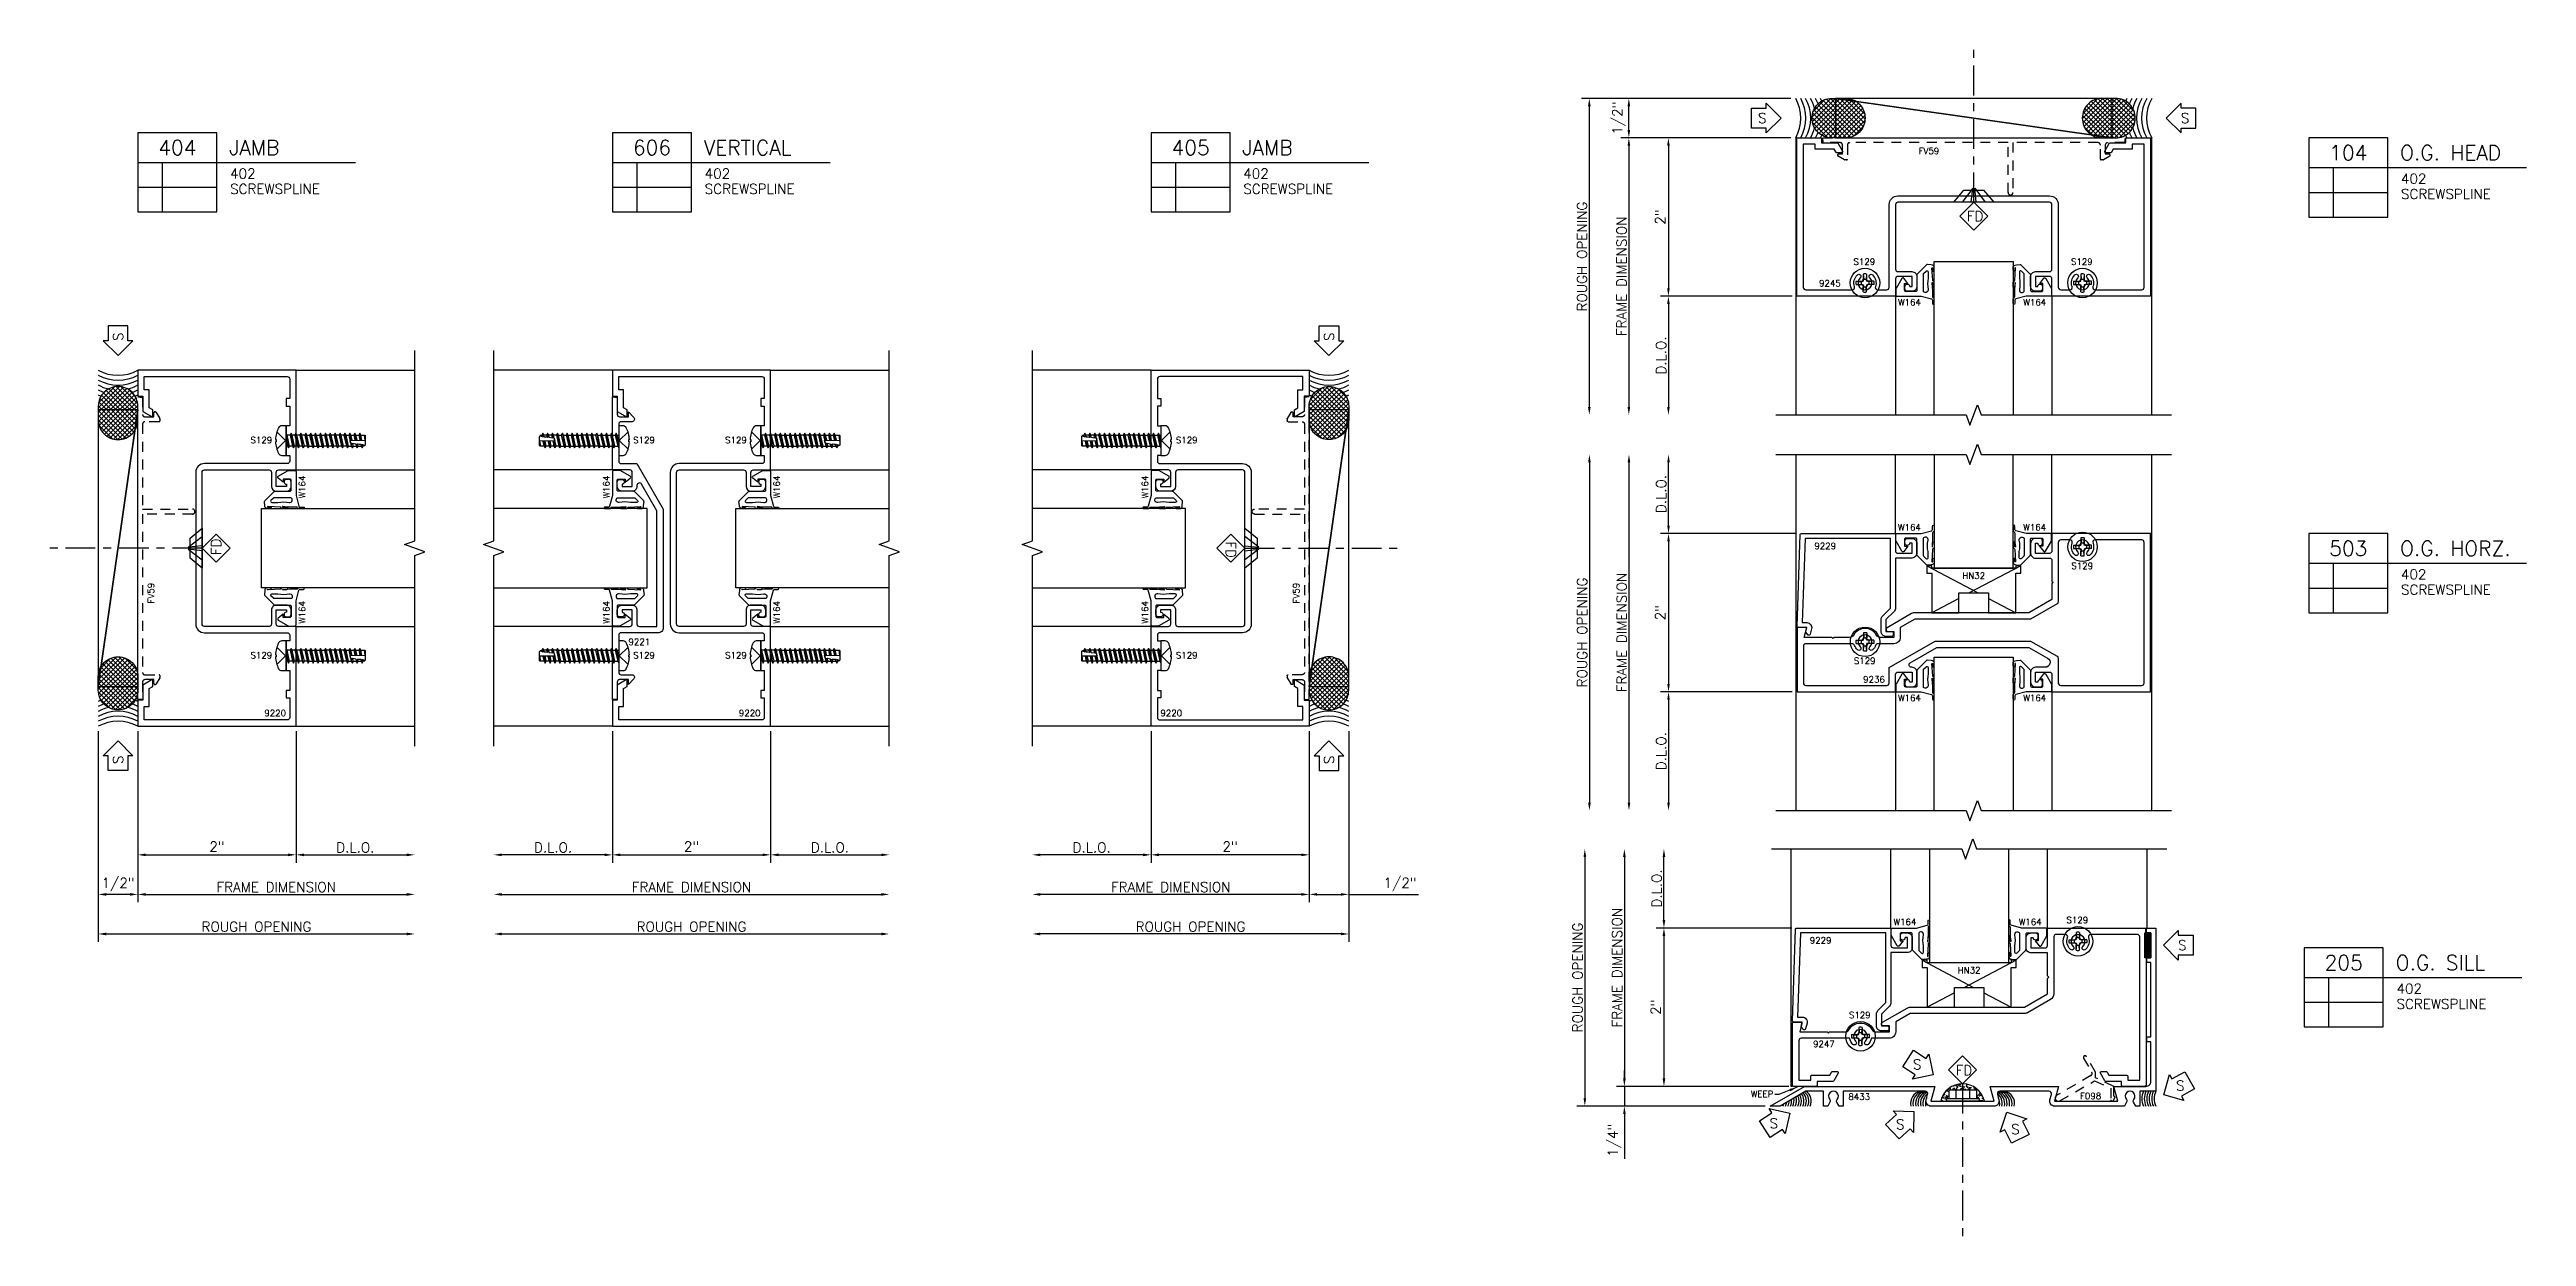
# Model space of a CAD drawing. Header units: inches. Extents: x -1 to 102, y -34 to 13.
# Drawn here: x 66.7 to 98.01, y -31.85 to -16.85 of the extents above; entities that cross this region are included whole.
import ezdxf
from ezdxf.enums import TextEntityAlignment as Align

# ---------------------------------------------------------------- set-up
doc = ezdxf.new("R2010")
doc.units = ezdxf.units.IN
doc.header["$LTSCALE"] = 0.5
doc.header["$MEASUREMENT"] = 0
for name, pattern in [('CENTER', [2, 1.25, -0.25, 0.25, -0.25]), ('CENTER2', [1.125, 0.75, -0.125, 0.125, -0.125]), ('HIDDEN', [0.375, 0.25, -0.125])]:
    doc.linetypes.add(name, pattern=pattern)
for name, color, linetype in [('EFCO_BackerRod', 3, 'Continuous'), ('EFCO_BackerRod_Hatch', 9, 'Continuous'), ('EFCO_Detail_BreakLines', 1, 'Continuous'), ('EFCO_Detail_Dim', 1, 'Continuous'), ('EFCO_Detail_Shims', 5, 'Continuous'), ('EFCO_Detail_Symbols', 5, 'Continuous'), ('EFCO_Detail_Symbols_Text', 3, 'Continuous'), ('EFCO_Die', 7, 'Continuous'), ('EFCO_Die_BackGround', 9, 'Continuous'), ('EFCO_Die_Text', 6, 'Continuous'), ('EFCO_Die_Vinyl', 3, 'Continuous'), ('EFCO_Fasteners', 3, 'Continuous'), ('EFCO_Fasteners_Text', 1, 'Continuous'), ('EFCO_Glass', 4, 'Continuous'), ('EFCO_Glazing_Gasket', 3, 'Continuous'), ('EFCO_GlazingBlock', 3, 'Continuous'), ('EFCO_LT_Center', 1, 'CENTER'), ('EFCO_Silicone', 8, 'Continuous'), ('EFCO_Weephole_Text', 1, 'Continuous'), ('ZE-ANNO-SYMB', 3, 'Continuous'), ('ZE-GLAZ-FSNR', 3, 'Continuous')]:
    doc.layers.add(name, color=color, linetype=linetype)
doc.styles.add('EFCO', font='arial.ttf')
doc.styles.add('ROMANS', font='romans.shx')
doc.styles.add('simplex', font='simplex.shx')
doc.styles.get("Standard").update_dxf_attribs({"font": 'simplex.shx'})
doc.dimstyles.new('STD1', dxfattribs={"dimtxt": 0.125, "dimasz": 0.1, "dimexe": 0.1, "dimexo": 0.0625, "dimgap": 0.03, "dimtad": 1, "dimdec": 5, "dimzin": 4, "dimdsep": 46, "dimlunit": 4, "dimtxsty": 'EFCO', "dimcen": 0.09, "dimclrd": 1, "dimclre": 1, "dimclrt": 3, "dimazin": 0, "dimtfac": 1, "dimtdec": 5, "dimtmove": 0, "dimatfit": 3, "dimfxl": 1, "dimfrac": 2, "dimtolj": 1, "dimtzin": 0, "dimarcsym": 0})

# ---------------------------------------------------------------- blocks, each defined once
blk = doc.blocks.new('*D346')
at = {"layer": 'Defpoints', "color": 0, "transparency": 16777216}
for p in [(0, 0), (-1.61, -2), (0.015, -2)]:
    blk.add_point(p, dxfattribs=at)
at = {"layer": 'EFCO_Detail_Dim', "color": 1, "lineweight": -2, "transparency": 16777216}
for p, q in [((-0.063, 0), (-1.71, 0)), ((-1.61, -0.1), (-1.61, -1.9)), ((-0.047, -2), (-1.71, -2))]:
    blk.add_line(p, q, dxfattribs=at)
at = {"layer": 'EFCO_Detail_Dim', "color": 1, "transparency": 16777216}
for points in [[(-1.626, -0.1), (-1.593, -0.1), (-1.61, 0)], [(-1.626, -1.9), (-1.593, -1.9), (-1.61, -2)]]:
    blk.add_solid(points, dxfattribs=at)
at = {"layer": 'EFCO_Detail_Dim', "color": 3, "transparency": 16777216, "insert": (-1.714, -1), "char_height": 0.125, "attachment_point": 5, "rotation": 90, "style": 'ROMANS'}
blk.add_mtext('\\A1;2"', dxfattribs=at)
blk = doc.blocks.new('*D347')
at = {"layer": 'Defpoints', "color": 0, "transparency": 16777216}
for p in [(0.015, -2), (-1.61, -3.5), (0, -3.5)]:
    blk.add_point(p, dxfattribs=at)
at = {"layer": 'EFCO_Detail_Dim', "color": 1, "lineweight": -2, "transparency": 16777216}
for p, q in [((-0.047, -2), (-1.71, -2)), ((-1.61, -2.1), (-1.61, -3.4))]:
    blk.add_line(p, q, dxfattribs=at)
at = {"layer": 'EFCO_Detail_Dim', "color": 1, "transparency": 16777216}
for points in [[(-1.626, -2.1), (-1.593, -2.1), (-1.61, -2)], [(-1.626, -3.4), (-1.593, -3.4), (-1.61, -3.5)]]:
    blk.add_solid(points, dxfattribs=at)
at = {"layer": 'EFCO_Detail_Dim', "color": 3, "transparency": 16777216, "insert": (-1.702, -2.75), "char_height": 0.125, "attachment_point": 5, "rotation": 90, "style": 'ROMANS'}
blk.add_mtext('\\A1;D.L.O.', dxfattribs=at)
blk = doc.blocks.new('*D348')
at = {"layer": 'Defpoints', "color": 0, "transparency": 16777216}
for p in [(0, 0), (-2.11, -3.5), (0, -3.5)]:
    blk.add_point(p, dxfattribs=at)
at = {"layer": 'EFCO_Detail_Dim', "color": 1, "lineweight": -2, "transparency": 16777216}
for p, q in [((-0.063, 0), (-2.21, 0)), ((-2.11, -0.1), (-2.11, -3.4))]:
    blk.add_line(p, q, dxfattribs=at)
at = {"layer": 'EFCO_Detail_Dim', "color": 1, "transparency": 16777216}
for points in [[(-2.126, -0.1), (-2.093, -0.1), (-2.11, 0)], [(-2.126, -3.4), (-2.093, -3.4), (-2.11, -3.5)]]:
    blk.add_solid(points, dxfattribs=at)
at = {"layer": 'EFCO_Detail_Dim', "color": 3, "transparency": 16777216, "insert": (-2.202, -1.75), "char_height": 0.125, "attachment_point": 5, "rotation": 90, "style": 'ROMANS'}
blk.add_mtext('\\A1;FRAME DIMENSION', dxfattribs=at)
blk = doc.blocks.new('*D345')
at = {"layer": 'Defpoints', "color": 0, "transparency": 16777216}
for p in [(0.001, 0.5), (-2.61, -3.5), (0, -3.5)]:
    blk.add_point(p, dxfattribs=at)
at = {"layer": 'EFCO_Detail_Dim', "color": 1, "lineweight": -2, "transparency": 16777216}
for p, q in [((-0.062, 0.5), (-2.71, 0.5)), ((-2.61, 0.4), (-2.61, -3.4))]:
    blk.add_line(p, q, dxfattribs=at)
at = {"layer": 'EFCO_Detail_Dim', "color": 1, "transparency": 16777216}
for points in [[(-2.626, 0.4), (-2.593, 0.4), (-2.61, 0.5)], [(-2.626, -3.4), (-2.593, -3.4), (-2.61, -3.5)]]:
    blk.add_solid(points, dxfattribs=at)
at = {"layer": 'EFCO_Detail_Dim', "color": 3, "transparency": 16777216, "insert": (-2.702, -1.5), "char_height": 0.125, "attachment_point": 5, "rotation": 90, "style": 'ROMANS'}
blk.add_mtext('\\A1;ROUGH OPENING', dxfattribs=at)
blk = doc.blocks.new('*D344')
at = {"layer": 'Defpoints', "color": 0, "transparency": 16777216}
for p in [(-2.11, 0.5), (0, 0.5), (0, 0)]:
    blk.add_point(p, dxfattribs=at)
at = {"layer": 'EFCO_Detail_Dim', "color": 1, "lineweight": -2, "transparency": 16777216}
for p, q in [((-0.063, 0.5), (-2.21, 0.5)), ((-2.11, 0.1), (-2.11, 0.4)), ((-0.063, 0), (-2.21, 0))]:
    blk.add_line(p, q, dxfattribs=at)
at = {"layer": 'EFCO_Detail_Dim', "color": 1, "transparency": 16777216}
for points in [[(-2.126, 0.4), (-2.093, 0.4), (-2.11, 0.5)], [(-2.126, 0.1), (-2.093, 0.1), (-2.11, 0)]]:
    blk.add_solid(points, dxfattribs=at)
at = {"layer": 'EFCO_Detail_Dim', "color": 3, "transparency": 16777216, "insert": (-2.235, 0.25), "char_height": 0.125, "attachment_point": 5, "rotation": 90, "style": 'ROMANS'}
blk.add_mtext('\\A1;1/2"', dxfattribs=at)
blk = doc.blocks.new('9245')
at = {"layer": 'EFCO_Die'}
blk.add_lwpolyline([(1.516, 0.124, -0.414214), (1.454, 0.062), (1.397, 0.062, -0.414214), (1.366, 0.093), (1.366, 0.122, -1), (1.426, 0.122), (1.456, 0.122), (1.456, 0.25), (1.277, 0.25, 0.414214), (1.246, 0.219), (1.246, 0), (0, 0), (0, 2), (0.312, 2), (0.312, 1.938), (0.517, 1.938), (0.577, 1.834, -0.57735), (0.564, 1.812), (0.498, 1.812), (0.471, 1.858), (0.232, 1.858), (0.232, 1.92), (0.08, 1.92), (0.08, 0.111, 0.414214), (0.111, 0.08), (0.698, 0.08, 0.515676), (0.728, 0.121, -0.296645), (0.764, 0.269, -1), (0.8, 0.232, 2.536999), (0.92, 0.232, -1), (0.956, 0.269, -0.296645), (0.992, 0.121, 0.515676), (1.022, 0.08), (1.135, 0.08, 0.414214), (1.166, 0.111), (1.166, 1.157, -0.414214), (1.277, 1.268), (3.193, 1.268, -0.414214), (3.304, 1.157), (3.304, 0.111, 0.414214), (3.335, 0.08), (3.448, 0.08, 0.515676), (3.478, 0.121, -0.296645), (3.514, 0.269, -1), (3.55, 0.232, 2.536999), (3.67, 0.232, -1), (3.706, 0.269, -0.296645), (3.742, 0.121, 0.515676), (3.772, 0.08), (4.359, 0.08, 0.414214), (4.39, 0.111), (4.39, 1.92), (4.238, 1.92), (4.238, 1.858), (3.999, 1.858), (3.972, 1.812), (3.906, 1.812, -0.57735), (3.893, 1.834), (3.953, 1.938), (4.158, 1.938), (4.158, 2), (4.47, 2), (4.47, 0), (3.224, 0), (3.224, 0.219, 0.414214), (3.193, 0.25), (3.014, 0.25), (3.014, 0.122), (3.044, 0.122, -1), (3.104, 0.122), (3.104, 0.093, -0.414214), (3.073, 0.062), (3.016, 0.062, -0.414214), (2.954, 0.124), (2.954, 0.248, -0.414214), (3.016, 0.31), (3.193, 0.31, 0.414214), (3.224, 0.341), (3.224, 1.157, 0.414214), (3.193, 1.188), (1.277, 1.188, 0.414214), (1.246, 1.157), (1.246, 0.341, 0.414214), (1.277, 0.31), (1.454, 0.31, -0.414214), (1.516, 0.248)], format="xyb", close=True, dxfattribs=at)
at = {"layer": 'EFCO_Die_Text', "ltscale": 0.5, "style": 'ROMANS', "flags": 8}
blk.add_attdef('DIENO', text='', height=0.08, dxfattribs=at).set_placement((0.416, 0.164), align=Align.MIDDLE_CENTER)
blk = doc.blocks.new('SLQ8HD')
at = {"layer": 'EFCO_Fasteners'}
for p, q in [((-0.113, 0.021), (-0.05, 0.021)), ((-0.113, 0.021), (-0.049, 0.015)), ((-0.05, 0.021), (-0.028, 0.028)), ((-0.049, 0.015), (-0.05, 0.021)), ((-0.049, 0.015), (-0.023, 0.023)), ((-0.049, 0.015), (-0.049, -0.015)), ((-0.028, 0.028), (-0.021, 0.05)), ((-0.023, 0.023), (-0.028, 0.028)), ((-0.023, 0.023), (-0.015, 0.049)), ((-0.021, 0.113), (-0.021, 0.05)), ((-0.021, 0.113), (-0.015, 0.049)), ((-0.015, 0.049), (-0.021, 0.05)), ((-0.015, 0.049), (0.015, 0.049)), ((0.021, 0.113), (0.015, 0.049)), ((0.015, 0.049), (0.021, 0.05)), ((0.023, 0.023), (0.015, 0.049)), ((0.021, 0.113), (0.021, 0.05)), ((0.028, 0.028), (0.021, 0.05)), ((0.023, 0.023), (0.028, 0.028)), ((0.049, 0.015), (0.023, 0.023)), ((0.05, 0.021), (0.028, 0.028)), ((0.049, 0.015), (0.05, 0.021)), ((0.113, 0.021), (0.049, 0.015)), ((0.049, 0.015), (0.049, -0.015)), ((0.113, 0.021), (0.05, 0.021)), ((-0.113, -0.021), (-0.049, -0.015)), ((-0.113, -0.021), (-0.05, -0.021)), ((-0.049, -0.015), (-0.05, -0.021)), ((-0.05, -0.021), (-0.028, -0.028)), ((-0.049, -0.015), (-0.023, -0.023)), ((-0.023, -0.023), (-0.028, -0.028)), ((-0.028, -0.028), (-0.021, -0.05)), ((-0.023, -0.023), (-0.015, -0.049)), ((-0.015, -0.049), (-0.021, -0.05)), ((-0.021, -0.113), (-0.015, -0.049)), ((-0.021, -0.113), (-0.021, -0.05)), ((-0.015, -0.049), (0.015, -0.049)), ((0.023, -0.023), (0.015, -0.049)), ((0.015, -0.049), (0.021, -0.05)), ((0.021, -0.113), (0.015, -0.049)), ((0.028, -0.028), (0.021, -0.05)), ((0.021, -0.113), (0.021, -0.05)), ((0.049, -0.015), (0.023, -0.023)), ((0.023, -0.023), (0.028, -0.028)), ((0.05, -0.021), (0.028, -0.028)), ((0.049, -0.015), (0.05, -0.021)), ((0.113, -0.021), (0.049, -0.015)), ((0.113, -0.021), (0.05, -0.021))]:
    blk.add_line(p, q, dxfattribs=at)
blk.add_circle((0, 0), 0.186, dxfattribs=at)
for start, end in [(169.5432, 190.4568), (79.5432, 100.4568), (349.5432, 10.4568), (259.5432, 280.4568)]:
    blk.add_arc((0, 0), 0.115, start, end, dxfattribs=at)
blk = doc.blocks.new('S129HD')
at = {"layer": 'EFCO_Fasteners'}
blk.add_blockref('SLQ8HD', (0, 0), dxfattribs=at)
blk = doc.blocks.new('Callout')
at = {"layer": 'EFCO_Detail_Symbols'}
for p, q in [((0, 0), (0, -1)), ((1, 0), (0, 0)), ((1, -1), (1, 0)), ((0, -0.375), (1, -0.375)), ((0.313, -1), (0.313, -0.375)), ((1, -0.375), (2.753, -0.375)), ((0, -0.688), (1, -0.688)), ((0, -1), (1, -1))]:
    blk.add_line(p, q, dxfattribs=at)
at = {"layer": 'EFCO_Detail_Symbols_Text'}
for tag, height, p in [('DETAIL', 0.188, (0.5, -0.188)), ('SIM.', 0.125, (-0.24, -0.531)), ('REF.', 0.125, (0.156, -0.531)), ('REF.', 0.125, (0.657, -0.531)), ('SIM.', 0.125, (-0.24, -0.844)), ('REF.', 0.125, (0.156, -0.844)), ('REF.', 0.125, (0.657, -0.844))]:
    blk.add_attdef(tag, text='', height=height, dxfattribs=at).set_placement(p, align=Align.MIDDLE_CENTER)
for tag, height, p in [('DES.', 0.188, (1.155, -0.188)), ('SERIES', 0.125, (1.167, -0.515))]:
    blk.add_attdef(tag, text='', height=height, dxfattribs=at).set_placement(p, align=Align.MIDDLE_LEFT)
for p in [(1.167, -0.772), (1.167, -0.965)]:
    blk.add_attdef('MISC.', p, '', height=0.125, dxfattribs=at)
blk = doc.blocks.new('*U351')
at = {"layer": 'EFCO_BackerRod_Hatch'}
h = blk.add_hatch(dxfattribs=at)
h.set_pattern_fill('ANSI37', color=256, scale=0.333333, style=0)
h.set_pattern_definition([(45, (-2e-13, 0.5), (-0.0294628, 0.0294628), []), (135, (-2e-13, 0.5), (-0.0294628, -0.0294628), [])])
h.paths.add_polyline_path([(0.207, 0.25, 0.416578), (0.455, 0), (0.629, 0, 0.416578), (0.877, 0.25, 0.416578), (0.629, 0.5), (0.455, 0.5, 0.416578)])
h = blk.add_hatch(dxfattribs=at)
h.set_pattern_fill('ANSI37', color=256, scale=0.333333, style=0)
h.set_pattern_definition([(135, (4.5, 0.5), (0.0294628, 0.0294628), []), (45, (4.5, 0.5), (0.0294628, -0.0294628), [])])
h.paths.add_polyline_path([(4.045, 0.5), (3.871, 0.5, 0.416578), (3.623, 0.25, 0.416578), (3.871, 0), (4.045, 0, 0.416578), (4.293, 0.25, 0.416578)])
at = {"layer": 'EFCO_BackerRod'}
for points in [[(0.207, 0.248), (0.207, 0.252, -0.414214), (0.455, 0.5), (0.629, 0.5, -0.414214), (0.877, 0.252), (0.877, 0.248, -0.414214), (0.629, 0), (0.455, 0, -0.414214)], [(4.293, 0.248), (4.293, 0.252, 0.414214), (4.045, 0.5), (3.871, 0.5, 0.414214), (3.623, 0.252), (3.623, 0.248, 0.414214), (3.871, 0), (4.045, 0, 0.414214)]]:
    blk.add_lwpolyline(points, format="xyb", close=True, dxfattribs=at)
at = {"layer": 'EFCO_Detail_Shims'}
for points in [[(0.501, 0.5), (0.501, 0), (3.999, 0), (3.999, 0.5)], [(0.501, 0.5), (3.999, 0)]]:
    blk.add_lwpolyline(points, close=True, dxfattribs=at)
at = {"layer": 'EFCO_Detail_Symbols'}
for points in [[(-0.185, 0.25), (-0.372, 0.063), (-0.372, 0.125), (-0.56, 0.125), (-0.56, 0.375), (-0.372, 0.375), (-0.372, 0.438)], [(4.685, 0.25), (4.872, 0.063), (4.872, 0.125), (5.06, 0.125), (5.06, 0.375), (4.872, 0.375), (4.872, 0.438)]]:
    blk.add_lwpolyline(points, close=True, dxfattribs=at)
at = {"layer": 'EFCO_Silicone'}
for centre, start, end in [((-0.445, 0.25), 330.6454, 29.3546), ((-0.382, 0.25), 330.6454, 29.3546), ((-0.32, 0.25), 330.6454, 29.3546), ((-0.257, 0.25), 13.8889, 29.3546), ((-0.195, 0.25), 20.708, 29.3546), ((-0.132, 0.25), 25.0834, 29.3546), ((4.632, 0.25), 150.6454, 154.9166), ((4.695, 0.25), 150.6454, 159.292), ((4.757, 0.25), 150.6454, 166.1111), ((4.82, 0.25), 150.6454, 209.3546), ((4.882, 0.25), 150.6454, 209.3546), ((4.945, 0.25), 150.6454, 209.3546), ((-0.257, 0.25), 330.6454, 346.1111), ((-0.195, 0.25), 330.6454, 339.292), ((-0.132, 0.25), 330.6454, 334.9166), ((4.632, 0.25), 205.0834, 209.3546), ((4.695, 0.25), 200.708, 209.3546), ((4.757, 0.25), 193.8889, 209.3546)]:
    blk.add_arc(centre, 0.51, start, end, dxfattribs=at)
at = {"layer": 'EFCO_Detail_Symbols_Text', "style": 'simplex'}
for rotation, p in [(360, (-0.423, 0.25)), (0, (4.923, 0.25))]:
    blk.add_text('S', height=0.125, rotation=rotation, dxfattribs=at).set_placement(p, align=Align.MIDDLE_CENTER)
blk = doc.blocks.new('FV59')
at = {"layer": 'EFCO_Die_Vinyl', "linetype": 'HIDDEN'}
blk.add_lwpolyline([(0.09, 0.322), (0.268, 0.322, -0.414214), (0.278, 0.312), (0.278, 0.289, -0.131652), (0.277, 0.284), (0.231, 0.205, -0.767327), (0.203, 0.212), (0.203, 0.26), (0.09, 0.26, 0.414214), (0.06, 0.23), (0.06, 0.015), (0, 0.01), (0, 3.832), (0.06, 3.827), (0.06, 3.612, 0.414214), (0.09, 3.582), (0.203, 3.582), (0.203, 3.63, -0.767327), (0.231, 3.638), (0.277, 3.558, -0.131652), (0.278, 3.553), (0.278, 3.53, -0.414214), (0.268, 3.52), (0.09, 3.52, 0.414214), (0.06, 3.49), (0.06, 2.415), (0.691, 2.415, -0.414214), (0.722, 2.384, -0.414214), (0.691, 2.353), (0.06, 2.353), (0.06, 0.352, 0.414214)], format="xyb", close=True, dxfattribs=at)
at = {"layer": 'EFCO_Die_Text', "style": 'ROMANS', "flags": 8}
blk.add_attdef('VINO', text='', height=0.08, rotation=90, dxfattribs=at).set_placement((0.165, 1.353), align=Align.MIDDLE_CENTER)
blk = doc.blocks.new('s40Xg414HD')
at = {"layer": 'EFCO_Die_BackGround'}
for p, q in [((0, 0), (0, -1.5)), ((1.978, 0), (1.978, -1.5))]:
    blk.add_line(p, q, dxfattribs=at)
at = {"layer": 'EFCO_Glass'}
blk.add_lwpolyline([(0.489, -1.5), (0.489, 0.438), (1.489, 0.438), (1.489, -1.5)], dxfattribs=at)
at = {"layer": 'EFCO_Glazing_Gasket'}
for points in [[(0.27, 0.075, -0.414214), (0.255, 0.06), (0.13, 0.06, -0.414214), (0.115, 0.075), (0.115, 0.162), (0.155, 0.162), (0.104, 0.226, 0.526181), (0.079, 0.224), (0.007, 0.098, 0.131651), (0.005, 0.091), (0.005, 0.015, 0.414214), (0.02, 0), (0.325, 0), (0.457, -0.035, -0.339454), (0.469, -0.05), (0.469, -0.094, 0.999995), (0.489, -0.094), (0.489, -0.035, 0.339454), (0.477, -0.02, -0.265356), (0.47, -0.006), (0.47, 0.077), (0.469, 0.113), (0.462, 0.168, -0.540308), (0.466, 0.171), (0.469, 0.168), (0.469, 0.115, 1), (0.489, 0.115), (0.489, 0.175, 0.303409), (0.479, 0.189, -0.339454), (0.47, 0.202), (0.461, 0.354, -0.493143), (0.471, 0.359), (0.469, 0.322, 0.999997), (0.489, 0.327), (0.489, 0.374), (0.476, 0.389), (0.467, 0.393), (0.45, 0.395), (0.403, 0.4, 0.198916), (0.392, 0.396), (0.274, 0.278, 0.198912), (0.27, 0.267)], [(1.704, 0.278, -0.198912), (1.708, 0.267), (1.708, 0.075, 0.414214), (1.723, 0.06), (1.848, 0.06, 0.414214), (1.863, 0.075), (1.863, 0.162), (1.823, 0.162), (1.874, 0.226, -0.526181), (1.899, 0.224), (1.971, 0.098, -0.131651), (1.973, 0.091), (1.973, 0.015, -0.414214), (1.958, 0), (1.653, 0), (1.521, -0.035, 0.339454), (1.509, -0.05), (1.509, -0.094, -0.999995), (1.489, -0.094), (1.489, -0.035, -0.339454), (1.501, -0.02, 0.265356), (1.508, -0.006), (1.508, 0.077), (1.509, 0.113), (1.516, 0.168, 0.540308), (1.512, 0.171), (1.509, 0.168), (1.509, 0.115, -1), (1.489, 0.115), (1.489, 0.175, -0.303409), (1.499, 0.189, 0.339454), (1.508, 0.202), (1.517, 0.354, 0.493143), (1.507, 0.359), (1.509, 0.322, -0.999997), (1.489, 0.327), (1.489, 0.374), (1.502, 0.389), (1.511, 0.393), (1.528, 0.395), (1.575, 0.4, -0.198916), (1.586, 0.396)]]:
    blk.add_lwpolyline(points, format="xyb", close=True, dxfattribs=at)
for points in [[(0.412, 0.086), (0.412, 0.077, -0.493145), (0.374, 0.048), (0.363, 0.051, -0.339452), (0.352, 0.065), (0.352, 0.277, -0.198921), (0.356, 0.287), (0.386, 0.317, -0.66817), (0.412, 0.307), (0.412, 0.229, 0.098096), (0.412, 0.086)], [(1.566, 0.086), (1.566, 0.077, 0.493145), (1.604, 0.048), (1.615, 0.051, 0.339452), (1.626, 0.065), (1.626, 0.277, 0.198921), (1.622, 0.287), (1.592, 0.317, 0.66817), (1.566, 0.307), (1.566, 0.229, -0.098096), (1.566, 0.086)]]:
    blk.add_lwpolyline(points, format="xyb", dxfattribs=at)
at = {"layer": 'EFCO_Die_Text', "color": 1, "style": 'simplex'}
for p in [(0.033, -0.117), (1.617, -0.117)]:
    blk.add_text('W164', height=0.08, dxfattribs=at).set_placement(p)
blk = doc.blocks.new('Generic FD Symbol')
at = {"layer": 'EFCO_Detail_Symbols'}
blk.add_lwpolyline([(0.177, 0.177), (0, 0), (0.177, -0.177), (0.354, 0)], close=True, dxfattribs=at)
at = {"layer": 'EFCO_LT_Center', "color": 1, "linetype": 'CENTER2'}
blk.add_line((0, 0), (-1.928, 0), dxfattribs=at)
at = {"layer": 'EFCO_Detail_Symbols_Text', "color": 3, "style": 'simplex'}
blk.add_text('FD', height=0.125, rotation=90, dxfattribs=at).set_placement((0.24, 0.018), align=Align.CENTER)
blk = doc.blocks.new('AB2')
at = {"layer": 'ZE-GLAZ-FSNR'}
blk.add_lwpolyline([(-0.253, 0), (-0.125, 0.152), (0.125, 0.152), (0.253, 0)], close=True, dxfattribs=at)
for points in [[(-0.032, 0), (-0.013, 0.176), (-0.146, 0)], [(0.032, 0), (0.013, 0.176), (0.146, 0)]]:
    blk.add_lwpolyline(points, dxfattribs=at)
at = {"layer": 'ZE-ANNO-SYMB', "rotation": 270}
blk.add_blockref('Generic FD Symbol', (0, 0), dxfattribs=at)
blk = doc.blocks.new('*D357')
at = {"layer": 'Defpoints', "color": 0, "transparency": 16777216}
for p in [(-1.602, 1), (0.006, 1), (0.062, 0)]:
    blk.add_point(p, dxfattribs=at)
at = {"layer": 'EFCO_Detail_Dim', "color": 1, "lineweight": -2, "transparency": 16777216}
for p, q in [((-1.602, 0.1), (-1.602, 0.9)), ((0, 0), (-1.702, 0))]:
    blk.add_line(p, q, dxfattribs=at)
at = {"layer": 'EFCO_Detail_Dim', "color": 1, "transparency": 16777216}
for points in [[(-1.619, 0.9), (-1.586, 0.9), (-1.602, 1)], [(-1.619, 0.1), (-1.586, 0.1), (-1.602, 0)]]:
    blk.add_solid(points, dxfattribs=at)
at = {"layer": 'EFCO_Detail_Dim', "color": 3, "transparency": 16777216, "insert": (-1.695, 0.5), "char_height": 0.125, "attachment_point": 5, "rotation": 90, "style": 'ROMANS'}
blk.add_mtext('\\A1;D.L.O.', dxfattribs=at)
blk = doc.blocks.new('*D358')
at = {"layer": 'Defpoints', "color": 0, "transparency": 16777216}
for p in [(0.023, -2), (-1.602, -3.5), (0.006, -3.5)]:
    blk.add_point(p, dxfattribs=at)
at = {"layer": 'EFCO_Detail_Dim', "color": 1, "lineweight": -2, "transparency": 16777216}
for p, q in [((-0.04, -2), (-1.702, -2)), ((-1.602, -2.1), (-1.602, -3.4))]:
    blk.add_line(p, q, dxfattribs=at)
at = {"layer": 'EFCO_Detail_Dim', "color": 1, "transparency": 16777216}
for points in [[(-1.619, -2.1), (-1.586, -2.1), (-1.602, -2)], [(-1.619, -3.4), (-1.586, -3.4), (-1.602, -3.5)]]:
    blk.add_solid(points, dxfattribs=at)
at = {"layer": 'EFCO_Detail_Dim', "color": 3, "transparency": 16777216, "insert": (-1.695, -2.75), "char_height": 0.125, "attachment_point": 5, "rotation": 90, "style": 'ROMANS'}
blk.add_mtext('\\A1;D.L.O.', dxfattribs=at)
blk = doc.blocks.new('*D359')
at = {"layer": 'Defpoints', "color": 0, "transparency": 16777216}
for p in [(0.062, 0), (-1.602, -2), (0.023, -2)]:
    blk.add_point(p, dxfattribs=at)
at = {"layer": 'EFCO_Detail_Dim', "color": 1, "lineweight": -2, "transparency": 16777216}
for p, q in [((0, 0), (-1.702, 0)), ((-1.602, -0.1), (-1.602, -1.9)), ((-0.04, -2), (-1.702, -2))]:
    blk.add_line(p, q, dxfattribs=at)
at = {"layer": 'EFCO_Detail_Dim', "color": 1, "transparency": 16777216}
for points in [[(-1.619, -0.1), (-1.586, -0.1), (-1.602, 0)], [(-1.619, -1.9), (-1.586, -1.9), (-1.602, -2)]]:
    blk.add_solid(points, dxfattribs=at)
at = {"layer": 'EFCO_Detail_Dim', "color": 3, "transparency": 16777216, "insert": (-1.707, -1), "char_height": 0.125, "attachment_point": 5, "rotation": 90, "style": 'ROMANS'}
blk.add_mtext('\\A1;2"', dxfattribs=at)
blk = doc.blocks.new('*D360')
at = {"layer": 'Defpoints', "color": 0, "transparency": 16777216}
for p in [(0.006, 1), (-2.102, -3.5), (0.006, -3.5)]:
    blk.add_point(p, dxfattribs=at)
at = {"layer": 'EFCO_Detail_Dim', "color": 1, "lineweight": -2, "transparency": 16777216}
blk.add_line((-2.102, 0.9), (-2.102, -3.4), dxfattribs=at)
at = {"layer": 'EFCO_Detail_Dim', "color": 1, "transparency": 16777216}
for points in [[(-2.119, 0.9), (-2.086, 0.9), (-2.102, 1)], [(-2.119, -3.4), (-2.086, -3.4), (-2.102, -3.5)]]:
    blk.add_solid(points, dxfattribs=at)
at = {"layer": 'EFCO_Detail_Dim', "color": 3, "transparency": 16777216, "insert": (-2.195, -1.25), "char_height": 0.125, "attachment_point": 5, "rotation": 90, "style": 'ROMANS'}
blk.add_mtext('\\A1;FRAME DIMENSION', dxfattribs=at)
blk = doc.blocks.new('*D361')
at = {"layer": 'Defpoints', "color": 0, "transparency": 16777216}
for p in [(0.006, 1), (-2.602, -3.5), (0.006, -3.5)]:
    blk.add_point(p, dxfattribs=at)
at = {"layer": 'EFCO_Detail_Dim', "color": 1, "lineweight": -2, "transparency": 16777216}
blk.add_line((-2.602, 0.9), (-2.602, -3.4), dxfattribs=at)
at = {"layer": 'EFCO_Detail_Dim', "color": 1, "transparency": 16777216}
for points in [[(-2.619, 0.9), (-2.586, 0.9), (-2.602, 1)], [(-2.619, -3.4), (-2.586, -3.4), (-2.602, -3.5)]]:
    blk.add_solid(points, dxfattribs=at)
at = {"layer": 'EFCO_Detail_Dim', "color": 3, "transparency": 16777216, "insert": (-2.695, -1.25), "char_height": 0.125, "attachment_point": 5, "rotation": 90, "style": 'ROMANS'}
blk.add_mtext('\\A1;ROUGH OPENING', dxfattribs=at)
blk = doc.blocks.new('9236')
at = {"layer": 'EFCO_Die'}
for points in [[(3.223, 2), (3.223, 1.781, -0.414214), (3.192, 1.75), (3.013, 1.75), (3.013, 1.878), (3.043, 1.878, 1), (3.103, 1.878), (3.103, 1.907, 0.414214), (3.072, 1.938), (3.015, 1.938, 0.414214), (2.953, 1.876), (2.953, 1.752, 0.414214), (3.015, 1.69), (3.192, 1.69, -0.414214), (3.223, 1.659), (3.223, 1.395), (3.238, 1.38), (3.223, 1.365), (3.223, 1.168), (2.932, 1), (1.489, 1, 0.131652), (1.449, 0.989), (1.138, 0.81, 0.767327), (1.15, 0.763), (1.225, 0.763), (1.225, 0.688), (1.057, 0.688, -0.2639), (1.004, 0.718, 0.567309), (0.716, 0.718, -0.2639), (0.663, 0.688), (0.469, 0.688), (0.454, 0.673), (0.439, 0.688), (0.092, 0.688), (0.125, 0.813), (0, 0.813), (0, 0), (1.245, 0), (1.245, 0.219, -0.414214), (1.276, 0.25), (1.455, 0.25), (1.455, 0.122), (1.425, 0.122, 1), (1.365, 0.122), (1.365, 0.093, 0.414214), (1.396, 0.062), (1.453, 0.062, 0.414214), (1.515, 0.124), (1.515, 0.248, 0.414214), (1.453, 0.31), (1.448, 0.31, -0.767327), (1.432, 0.368), (1.768, 0.562), (2.932, 0.562), (3.168, 0.426, -0.767327), (3.137, 0.31), (3.015, 0.31, 0.414214), (2.953, 0.248), (2.953, 0.124, 0.414214), (3.015, 0.062), (3.072, 0.062, 0.414214), (3.103, 0.093), (3.103, 0.122, 1), (3.043, 0.122), (3.013, 0.122), (3.013, 0.25), (3.192, 0.25, -0.414214), (3.223, 0.219), (3.223, 0), (4.469, 0), (4.469, 2)], [(4.358, 1.92), (3.771, 1.92, 0.517638), (3.742, 1.879, -0.298331), (3.706, 1.73, -1), (3.67, 1.767, 2.536999), (3.55, 1.767, -1), (3.514, 1.73, -0.298331), (3.478, 1.879, 0.517638), (3.449, 1.92), (3.334, 1.92, 0.414214), (3.303, 1.889), (3.303, 1.14, -0.267949), (3.288, 1.113), (2.953, 0.92), (1.489, 0.92), (1.305, 0.814), (1.305, 0.688, -0.414214), (1.225, 0.608), (1.022, 0.608, 0.321248), (0.993, 0.587, -0.123726), (0.956, 0.53, -1), (0.92, 0.567, 2.536999), (0.8, 0.567, -1), (0.764, 0.53, -0.123726), (0.727, 0.587, 0.321248), (0.698, 0.608), (0.111, 0.608, 0.414214), (0.08, 0.577), (0.08, 0.111, 0.414214), (0.111, 0.08), (1.134, 0.08, 0.414214), (1.165, 0.111), (1.165, 0.306), (1.747, 0.642), (2.953, 0.642), (3.288, 0.449, -0.267949), (3.303, 0.422), (3.303, 0.111, 0.414214), (3.334, 0.08), (4.358, 0.08, 0.414214), (4.389, 0.111), (4.389, 1.889, 0.414214)]]:
    blk.add_lwpolyline(points, format="xyb", close=True, dxfattribs=at)
at = {"layer": 'EFCO_Die_Text', "ltscale": 0.5, "style": 'ROMANS', "flags": 8}
blk.add_attdef('DIENO', text='', height=0.08, dxfattribs=at).set_placement((0.973, 0.156), align=Align.MIDDLE_CENTER)
blk = doc.blocks.new('9229')
at = {"layer": 'EFCO_Die'}
blk.add_lwpolyline([(-1.182, 1.126), (-0.101, 1.126), (-0.064, 0.062), (-0.124, 0.062, 0.493145), (-0.184, -0.016), (-0.166, -0.085, 0.618819), (-0.135, -0.091), (-0.114, -0.064, 0.235469), (-0.111, -0.051), (-0.124, 0), (-0.015, 0, 0.424475), (0, 0.016), (-0.04, 1.174, 0.404026), (-0.055, 1.188), (-1.229, 1.188, 0.414214), (-1.244, 1.173), (-1.244, 0.969, -0.414214), (-1.275, 0.938), (-1.454, 0.938), (-1.454, 1.066), (-1.424, 1.066, 1), (-1.364, 1.066), (-1.364, 1.095, 0.414214), (-1.395, 1.126), (-1.452, 1.126, 0.414214), (-1.514, 1.064), (-1.514, 0.94, 0.414214), (-1.452, 0.878), (-1.244, 0.878), (-1.244, 0.246, 0.198912), (-1.226, 0.202), (-1.124, 0.1), (-1.124, -0.05), (-1.202, -0.05, 0.414214), (-1.217, -0.065), (-1.217, -0.097, 0.414214), (-1.202, -0.112), (-1.124, -0.112, 0.414214), (-1.062, -0.05), (-1.062, 0.1, 0.198912), (-1.081, 0.144), (-1.182, 0.246)], format="xyb", close=True, dxfattribs=at)
at = {"layer": 'EFCO_Die_Text', "ltscale": 0.5, "style": 'simplex', "flags": 8}
blk.add_attdef('DIENO', text='', height=0.08, dxfattribs=at).set_placement((-0.356, 1.031), align=Align.MIDDLE_CENTER)
blk = doc.blocks.new('hn32')
at = {"layer": 'EFCO_GlazingBlock'}
for p, q in [((-0.063, 0.593), (0.588, 0.25)), ((1.125, 0.593), (0.474, 0.25)), ((0.344, 0.181), (0, 0)), ((0.718, 0.181), (1.062, 0))]:
    blk.add_line(p, q, dxfattribs=at)
blk.add_lwpolyline([(1.062, 0), (1.062, 0.5), (1.125, 0.5), (1.125, 0.593), (1.062, 0.593), (1.062, 0.562), (0, 0.562), (0, 0.593), (-0.063, 0.593), (-0.063, 0.5), (0, 0.5), (0, 0), (0.344, 0), (0.344, 0.25), (0.718, 0.25), (0.718, 0)], close=True, dxfattribs=at)
at = {"layer": 'EFCO_Die_Text', "style": 'simplex', "flags": 8}
blk.add_attdef('BKNO', text='', height=0.08, dxfattribs=at).set_placement((0.531, 0.468), align=Align.MIDDLE_CENTER)
blk = doc.blocks.new('s40Xg414SL')
at = {"layer": 'EFCO_Die_BackGround'}
for p, q in [((0, 0), (0, 1)), ((1.978, 0), (1.978, 1))]:
    blk.add_line(p, q, dxfattribs=at)
at = {"layer": 'EFCO_Glass'}
blk.add_lwpolyline([(0.489, 1), (0.489, -0.438), (1.489, -0.438), (1.489, 1)], dxfattribs=at)
at = {"layer": 'EFCO_Glazing_Gasket'}
for points in [[(0.27, -0.075, 0.414214), (0.255, -0.06), (0.13, -0.06, 0.414214), (0.115, -0.075), (0.115, -0.162), (0.155, -0.162), (0.104, -0.226, -0.526181), (0.079, -0.224), (0.007, -0.098, -0.131651), (0.005, -0.091), (0.005, -0.015, -0.414214), (0.02, 0), (0.325, 0), (0.457, 0.035, 0.339454), (0.469, 0.05), (0.469, 0.094, -0.999995), (0.489, 0.094), (0.489, 0.035, -0.339454), (0.477, 0.02, 0.265356), (0.47, 0.006), (0.47, -0.077), (0.469, -0.113), (0.462, -0.168, 0.540308), (0.466, -0.171), (0.469, -0.168), (0.469, -0.115, -1), (0.489, -0.115), (0.489, -0.175, -0.303409), (0.479, -0.189, 0.339454), (0.47, -0.202), (0.461, -0.354, 0.493143), (0.471, -0.359), (0.469, -0.322, -0.999997), (0.489, -0.327), (0.489, -0.374), (0.476, -0.389), (0.467, -0.393), (0.45, -0.395), (0.403, -0.4, -0.198916), (0.392, -0.396), (0.274, -0.278, -0.198912), (0.27, -0.267)], [(1.704, -0.278, 0.198912), (1.708, -0.267), (1.708, -0.075, -0.414214), (1.723, -0.06), (1.848, -0.06, -0.414214), (1.863, -0.075), (1.863, -0.162), (1.823, -0.162), (1.874, -0.226, 0.526181), (1.899, -0.224), (1.971, -0.098, 0.131651), (1.973, -0.091), (1.973, -0.015, 0.414214), (1.958, 0), (1.653, 0), (1.521, 0.035, -0.339454), (1.509, 0.05), (1.509, 0.094, 0.999995), (1.489, 0.094), (1.489, 0.035, 0.339454), (1.501, 0.02, -0.265356), (1.508, 0.006), (1.508, -0.077), (1.509, -0.113), (1.516, -0.168, -0.540308), (1.512, -0.171), (1.509, -0.168), (1.509, -0.115, 1), (1.489, -0.115), (1.489, -0.175, 0.303409), (1.499, -0.189, -0.339454), (1.508, -0.202), (1.517, -0.354, -0.493143), (1.507, -0.359), (1.509, -0.322, 0.999997), (1.489, -0.327), (1.489, -0.374), (1.502, -0.389), (1.511, -0.393), (1.528, -0.395), (1.575, -0.4, 0.198916), (1.586, -0.396)]]:
    blk.add_lwpolyline(points, format="xyb", close=True, dxfattribs=at)
for points in [[(0.412, -0.086), (0.412, -0.077, 0.493145), (0.374, -0.048), (0.363, -0.051, 0.339452), (0.352, -0.065), (0.352, -0.277, 0.198921), (0.356, -0.287), (0.386, -0.317, 0.66817), (0.412, -0.307), (0.412, -0.229, -0.098096), (0.412, -0.086)], [(1.566, -0.086), (1.566, -0.077, -0.493145), (1.604, -0.048), (1.615, -0.051, -0.339452), (1.626, -0.065), (1.626, -0.277, -0.198921), (1.622, -0.287), (1.592, -0.317, -0.66817), (1.566, -0.307), (1.566, -0.229, 0.098096), (1.566, -0.086)]]:
    blk.add_lwpolyline(points, format="xyb", dxfattribs=at)
at = {"layer": 'EFCO_GlazingBlock'}
blk.add_blockref('hn32', (0.458, -1.001), dxfattribs=at).add_auto_attribs({'BKNO': 'HN32'})
at = {"layer": 'EFCO_Die_Text', "color": 1, "style": 'simplex'}
for p in [(0.033, 0.037), (1.617, 0.037)]:
    blk.add_text('W164', height=0.08, dxfattribs=at).set_placement(p)
blk = doc.blocks.new('*D369')
at = {"layer": 'Defpoints', "color": 0, "transparency": 16777216}
for p in [(0.03, -2.001), (-2.11, -2.251), (-0.266, -2.251)]:
    blk.add_point(p, dxfattribs=at)
at = {"layer": 'EFCO_Detail_Dim', "color": 1, "lineweight": -2, "transparency": 16777216}
for p, q in [((-2.11, -1.901), (-2.11, -1.801)), ((-0.032, -2.001), (-2.21, -2.001)), ((-2.11, -2.001), (-2.11, -2.251)), ((-0.328, -2.251), (-2.21, -2.251)), ((-2.11, -2.351), (-2.11, -2.916))]:
    blk.add_line(p, q, dxfattribs=at)
at = {"layer": 'EFCO_Detail_Dim', "color": 1, "transparency": 16777216}
for points in [[(-2.126, -1.901), (-2.093, -1.901), (-2.11, -2.001)], [(-2.126, -2.351), (-2.093, -2.351), (-2.11, -2.251)]]:
    blk.add_solid(points, dxfattribs=at)
at = {"layer": 'EFCO_Detail_Dim', "color": 3, "transparency": 16777216, "insert": (-2.235, -2.683), "char_height": 0.125, "attachment_point": 5, "rotation": 90, "style": 'ROMANS'}
blk.add_mtext('\\A1;1/4"', dxfattribs=at)
blk = doc.blocks.new('*D370')
at = {"layer": 'Defpoints', "color": 0, "transparency": 16777216}
for p in [(0, 0.999), (-2.11, -2.001), (0.03, -2.001)]:
    blk.add_point(p, dxfattribs=at)
at = {"layer": 'EFCO_Detail_Dim', "color": 1, "lineweight": -2, "transparency": 16777216}
for p, q in [((-2.11, 0.899), (-2.11, -1.901)), ((-0.032, -2.001), (-2.21, -2.001))]:
    blk.add_line(p, q, dxfattribs=at)
at = {"layer": 'EFCO_Detail_Dim', "color": 1, "transparency": 16777216}
for points in [[(-2.126, 0.899), (-2.093, 0.899), (-2.11, 0.999)], [(-2.126, -1.901), (-2.093, -1.901), (-2.11, -2.001)]]:
    blk.add_solid(points, dxfattribs=at)
at = {"layer": 'EFCO_Detail_Dim', "color": 3, "transparency": 16777216, "insert": (-2.202, -0.501), "char_height": 0.125, "attachment_point": 5, "rotation": 90, "style": 'ROMANS'}
blk.add_mtext('\\A1;FRAME DIMENSION', dxfattribs=at)
blk = doc.blocks.new('*D371')
at = {"layer": 'Defpoints', "color": 0, "transparency": 16777216}
for p in [(0, 0.999), (-2.61, -2.251), (-0.266, -2.251)]:
    blk.add_point(p, dxfattribs=at)
at = {"layer": 'EFCO_Detail_Dim', "color": 1, "lineweight": -2, "transparency": 16777216}
for p, q in [((-2.61, 0.899), (-2.61, -2.151)), ((-0.328, -2.251), (-2.71, -2.251))]:
    blk.add_line(p, q, dxfattribs=at)
at = {"layer": 'EFCO_Detail_Dim', "color": 1, "transparency": 16777216}
for points in [[(-2.626, 0.899), (-2.593, 0.899), (-2.61, 0.999)], [(-2.626, -2.151), (-2.593, -2.151), (-2.61, -2.251)]]:
    blk.add_solid(points, dxfattribs=at)
at = {"layer": 'EFCO_Detail_Dim', "color": 3, "transparency": 16777216, "insert": (-2.702, -0.626), "char_height": 0.125, "attachment_point": 5, "rotation": 90, "style": 'ROMANS'}
blk.add_mtext('\\A1;ROUGH OPENING', dxfattribs=at)
blk = doc.blocks.new('*D372')
at = {"layer": 'Defpoints', "color": 0, "transparency": 16777216}
for p in [(0.071, 0), (-1.61, -2.001), (0.03, -2.001)]:
    blk.add_point(p, dxfattribs=at)
at = {"layer": 'EFCO_Detail_Dim', "color": 1, "lineweight": -2, "transparency": 16777216}
for p, q in [((0.009, 0), (-1.71, 0)), ((-1.61, -0.1), (-1.61, -1.901)), ((-0.032, -2.001), (-1.71, -2.001))]:
    blk.add_line(p, q, dxfattribs=at)
at = {"layer": 'EFCO_Detail_Dim', "color": 1, "transparency": 16777216}
for points in [[(-1.626, -0.1), (-1.593, -0.1), (-1.61, 0)], [(-1.626, -1.901), (-1.593, -1.901), (-1.61, -2.001)]]:
    blk.add_solid(points, dxfattribs=at)
at = {"layer": 'EFCO_Detail_Dim', "color": 3, "transparency": 16777216, "insert": (-1.714, -1.001), "char_height": 0.125, "attachment_point": 5, "rotation": 90, "style": 'ROMANS'}
blk.add_mtext('\\A1;2"', dxfattribs=at)
blk = doc.blocks.new('*D373')
at = {"layer": 'Defpoints', "color": 0, "transparency": 16777216}
for p in [(-1.61, 0.999), (0, 0.999), (0.071, 0)]:
    blk.add_point(p, dxfattribs=at)
at = {"layer": 'EFCO_Detail_Dim', "color": 1, "lineweight": -2, "transparency": 16777216}
for p, q in [((-1.61, 0.1), (-1.61, 0.899)), ((0.009, 0), (-1.71, 0))]:
    blk.add_line(p, q, dxfattribs=at)
at = {"layer": 'EFCO_Detail_Dim', "color": 1, "transparency": 16777216}
for points in [[(-1.626, 0.899), (-1.593, 0.899), (-1.61, 0.999)], [(-1.626, 0.1), (-1.593, 0.1), (-1.61, 0)]]:
    blk.add_solid(points, dxfattribs=at)
at = {"layer": 'EFCO_Detail_Dim', "color": 3, "transparency": 16777216, "insert": (-1.702, 0.499), "char_height": 0.125, "attachment_point": 5, "rotation": 90, "style": 'ROMANS'}
blk.add_mtext('\\A1;D.L.O.', dxfattribs=at)
blk = doc.blocks.new('9247')
at = {"layer": 'EFCO_Die'}
blk.add_lwpolyline([(3.304, 1.889), (3.304, 1.168, -0.267949), (3.264, 1.099), (2.973, 0.931, -0.131652), (2.933, 0.92), (1.489, 0.92), (1.305, 0.814), (1.305, 0.688, -0.414214), (1.225, 0.608), (0.998, 0.608, -0.163325), (0.956, 0.53, -1), (0.92, 0.567, 2.536999), (0.8, 0.567, -1), (0.764, 0.53, -0.163325), (0.722, 0.608), (0.111, 0.608, 0.414214), (0.08, 0.577), (0.08, 0.08), (0.232, 0.08), (0.232, 0.127, -0.414214), (0.247, 0.142), (0.471, 0.142), (0.493, 0.18, -0.267949), (0.506, 0.188), (0.564, 0.188, -0.57735), (0.577, 0.165), (0.522, 0.07, -0.267949), (0.509, 0.062), (0.312, 0.062), (0.312, 0.015, -0.414214), (0.297, 0), (0.015, 0, -0.414214), (0, 0.015), (0, 0.798, -0.414214), (0.015, 0.813), (0.105, 0.813, -0.493145), (0.119, 0.794), (0.091, 0.688), (0.433, 0.688, -0.198912), (0.443, 0.684), (0.454, 0.673), (0.465, 0.684, -0.198912), (0.475, 0.688), (0.67, 0.688, 0.272192), (0.713, 0.714, -0.587945), (1.007, 0.714, 0.272192), (1.05, 0.688), (1.225, 0.688), (1.225, 0.763), (1.15, 0.763, -0.767327), (1.137, 0.81), (1.449, 0.989, -0.131652), (1.489, 1), (2.933, 1), (3.224, 1.168), (3.224, 1.359, -0.198912), (3.228, 1.369), (3.239, 1.38), (3.228, 1.391, -0.198912), (3.224, 1.401), (3.224, 1.688), (3.016, 1.688, -0.414214), (2.954, 1.75), (2.954, 1.876, -0.414214), (3.016, 1.938), (3.073, 1.938, -0.414214), (3.104, 1.907), (3.104, 1.878, -1), (3.044, 1.878), (3.014, 1.878), (3.014, 1.75), (3.193, 1.75, 0.414214), (3.224, 1.781), (3.224, 1.985, -0.414214), (3.239, 2), (4.455, 2, -0.414214), (4.47, 1.985), (4.47, 0.015, -0.414214), (4.455, 0), (4.173, 0, -0.414214), (4.158, 0.015), (4.158, 0.062), (3.961, 0.062, -0.267949), (3.948, 0.07), (3.893, 0.165, -0.57735), (3.906, 0.188), (3.964, 0.188, -0.267949), (3.977, 0.18), (3.999, 0.142), (4.223, 0.142, -0.414214), (4.238, 0.127), (4.238, 0.08), (4.39, 0.08), (4.39, 1.889, 0.414214), (4.359, 1.92), (3.771, 1.92, 0.517638), (3.742, 1.879, -0.298331), (3.706, 1.73, -1), (3.67, 1.767, 2.536999), (3.55, 1.767, -1), (3.514, 1.73, -0.298331), (3.478, 1.879, 0.517638), (3.449, 1.92), (3.335, 1.92, 0.414214)], format="xyb", close=True, dxfattribs=at)
at = {"layer": 'EFCO_Die_Text', "ltscale": 0.5, "style": 'ROMANS', "flags": 8}
blk.add_attdef('DIENO', text='', height=0.08, dxfattribs=at).set_placement((0.397, 0.536), align=Align.MIDDLE_CENTER)
blk = doc.blocks.new('8433')
at = {"layer": 'EFCO_Die', "linetype": 'Continuous'}
blk.add_lwpolyline([(4.505, 0.049), (4.477, 0), (3.595, 0, -0.493145), (3.535, 0.078), (3.554, 0.149, 0.493145), (3.524, 0.188), (2.902, 0.188, 0.493145), (2.872, 0.149), (2.891, 0.078, -0.493145), (2.831, 0), (2.031, 0, -0.493145), (1.971, 0.078), (1.99, 0.149, 0.493145), (1.96, 0.188), (0.923, 0.188), (0.923, 0), (0.871, 0), (0.843, 0.049, -0.318358), (0.846, 0.085, 2.17601), (0.752, 0.085, -0.318358), (0.755, 0.049), (0.727, 0), (0.675, 0), (0.675, 0.188), (0.45, 0.188), (0.124, 0), (0, 0), (0.433, 0.25), (2.081, 0.25), (2.031, 0.062), (2.831, 0.062), (2.781, 0.25), (3.645, 0.25), (3.595, 0.062), (4.395, 0.062), (4.345, 0.25), (4.75, 0.25, 0.414214), (4.812, 0.312), (4.812, 0.812), (4.759, 0.812), (4.759, 0.874), (4.812, 0.874), (4.812, 1.814), (4.759, 1.814), (4.759, 1.876), (4.812, 1.876), (4.812, 2.188), (4.75, 2.188), (4.75, 2.25), (4.874, 2.25), (4.874, 0.188), (4.673, 0.188), (4.673, 0), (4.621, 0), (4.593, 0.049, -0.318358), (4.596, 0.085, 2.17601), (4.502, 0.085, -0.318358)], format="xyb", close=True, dxfattribs=at)
at = {"layer": 'EFCO_Die_Text', "ltscale": 0.5, "style": 'simplex', "flags": 8}
blk.add_attdef('DIENO', text='', height=0.08, dxfattribs=at).set_placement((1.125, 0.118), align=Align.MIDDLE_CENTER)
blk = doc.blocks.new('F098')
at = {"layer": 'EFCO_Die', "color": 5, "linetype": 'HIDDEN'}
blk.add_lwpolyline([(-0.383, 0.357), (-0.279, 0.178, -0.414214), (-0.291, 0.136), (-0.722, -0.113, 1), (-0.682, -0.183), (-0.244, 0.07), (-0.04, -0.025), (-0.04, -0.169, 0.83383), (-0.006, -0.178), (0.016, -0.131), (0, -0.123), (0, 0), (-0.234, 0.109), (-0.234, 0.179), (-0.348, 0.377, 1)], format="xyb", close=True, dxfattribs=at)
at = {"layer": 'EFCO_Die_Text', "ltscale": 0.5, "style": 'ROMANS', "flags": 8}
blk.add_attdef('DIENO', text='', height=0.08, dxfattribs=at).set_placement((-0.295, -0.122), align=Align.MIDDLE_CENTER)
blk = doc.blocks.new('*U411')
at = {"layer": 'EFCO_Detail_Symbols'}
blk.add_lwpolyline([(0.177, 0.177), (0, 0), (0.177, -0.177), (0.354, 0)], close=True, dxfattribs=at)
at = {"layer": 'EFCO_LT_Center', "color": 1, "linetype": 'CENTER2'}
blk.add_line((0, 0), (-1.928, 0), dxfattribs=at)
at = {"layer": 'EFCO_Detail_Symbols_Text', "color": 3, "style": 'simplex'}
blk.add_text('FD', height=0.125, rotation=270, dxfattribs=at).set_placement((0.109, -0.018), align=Align.CENTER)
blk = doc.blocks.new('*U376')
at = {"layer": 'EFCO_Detail_Symbols', "linetype": 'Continuous'}
blk.add_lwpolyline([(-0.478, 0), (-0.29, 0.187), (-0.29, 0.125), (-0.103, 0.125), (-0.103, -0.125), (-0.29, -0.125), (-0.29, -0.188)], close=True, dxfattribs=at)
at = {"layer": 'EFCO_Detail_Symbols_Text', "color": 3, "linetype": 'Continuous', "style": 'simplex'}
blk.add_text('S', height=0.125, rotation=360, dxfattribs=at).set_placement((-0.239, 0), align=Align.MIDDLE_CENTER)
blk = doc.blocks.new('*U377')
at = {"layer": 'EFCO_Detail_Symbols', "linetype": 'Continuous'}
blk.add_lwpolyline([(-0.448, -0.116), (-0.375, 0.139), (-0.345, 0.084), (-0.181, 0.175), (-0.059, -0.043), (-0.223, -0.134), (-0.193, -0.189)], close=True, dxfattribs=at)
at = {"layer": 'EFCO_Detail_Symbols_Text', "color": 3, "linetype": 'Continuous', "style": 'simplex'}
blk.add_text('S', height=0.125, rotation=360, dxfattribs=at).set_placement((-0.239, 0), align=Align.MIDDLE_CENTER)
blk = doc.blocks.new('*U378')
at = {"layer": 'EFCO_Detail_Symbols', "linetype": 'Continuous'}
blk.add_lwpolyline([(-0.346, 0.214), (-0.094, 0.13), (-0.15, 0.102), (-0.066, -0.066), (-0.29, -0.177), (-0.374, -0.01), (-0.43, -0.038)], close=True, dxfattribs=at)
at = {"layer": 'EFCO_Detail_Symbols_Text', "color": 3, "linetype": 'Continuous', "style": 'simplex'}
blk.add_text('S', height=0.125, rotation=360, dxfattribs=at).set_placement((-0.239, 0), align=Align.MIDDLE_CENTER)
blk = doc.blocks.new('*U379')
at = {"layer": 'EFCO_Detail_Symbols', "linetype": 'Continuous'}
blk.add_lwpolyline([(-0.066, 0.164), (-0.073, -0.101), (-0.116, -0.055), (-0.252, -0.184), (-0.424, -0.003), (-0.288, 0.126), (-0.331, 0.171)], close=True, dxfattribs=at)
at = {"layer": 'EFCO_Detail_Symbols_Text', "color": 3, "linetype": 'Continuous', "style": 'simplex'}
blk.add_text('S', height=0.125, rotation=360, dxfattribs=at).set_placement((-0.239, 0), align=Align.MIDDLE_CENTER)
blk = doc.blocks.new('*U380')
at = {"layer": 'EFCO_Detail_Symbols', "linetype": 'Continuous'}
blk.add_lwpolyline([(-0.038, 0.129), (-0.095, -0.13), (-0.128, -0.078), (-0.286, -0.179), (-0.421, 0.032), (-0.263, 0.133), (-0.296, 0.186)], close=True, dxfattribs=at)
at = {"layer": 'EFCO_Detail_Symbols_Text', "color": 3, "linetype": 'Continuous', "style": 'simplex'}
blk.add_text('S', height=0.125, rotation=360, dxfattribs=at).set_placement((-0.239, 0), align=Align.MIDDLE_CENTER)
blk = doc.blocks.new('*U381')
at = {"layer": 'EFCO_Detail_Symbols', "linetype": 'Continuous'}
blk.add_lwpolyline([(-0.039, -0.132), (-0.299, -0.185), (-0.265, -0.133), (-0.421, -0.029), (-0.284, 0.179), (-0.127, 0.076), (-0.093, 0.128)], close=True, dxfattribs=at)
at = {"layer": 'EFCO_Detail_Symbols_Text', "color": 3, "linetype": 'Continuous', "style": 'simplex'}
blk.add_text('S', height=0.125, rotation=360, dxfattribs=at).set_placement((-0.239, 0), align=Align.MIDDLE_CENTER)
blk = doc.blocks.new('*D388')
at = {"layer": 'Defpoints', "color": 0, "transparency": 16777216}
for p in [(0, 0), (2, 0), (2, -1.625)]:
    blk.add_point(p, dxfattribs=at)
at = {"layer": 'EFCO_Detail_Dim', "color": 1, "lineweight": -2, "transparency": 16777216}
for p, q in [((0, -0.062), (0, -1.725)), ((2, -0.062), (2, -1.725)), ((0.1, -1.625), (1.9, -1.625))]:
    blk.add_line(p, q, dxfattribs=at)
at = {"layer": 'EFCO_Detail_Dim', "color": 1, "transparency": 16777216}
for points in [[(0.1, -1.608), (0.1, -1.642), (0, -1.625)], [(1.9, -1.608), (1.9, -1.642), (2, -1.625)]]:
    blk.add_solid(points, dxfattribs=at)
at = {"layer": 'EFCO_Detail_Dim', "color": 3, "transparency": 16777216, "insert": (1, -1.521), "char_height": 0.125, "attachment_point": 5, "style": 'ROMANS'}
blk.add_mtext('\\A1;2"', dxfattribs=at)
blk = doc.blocks.new('*D387')
at = {"layer": 'Defpoints', "color": 0, "transparency": 16777216}
for p in [(-0.5, 0), (0, 0), (-0.5, -2.125)]:
    blk.add_point(p, dxfattribs=at)
at = {"layer": 'EFCO_Detail_Dim', "color": 1, "lineweight": -2, "transparency": 16777216}
for p, q in [((-0.5, -0.062), (-0.5, -2.225)), ((0, -0.062), (0, -2.225)), ((-0.1, -2.125), (-0.4, -2.125))]:
    blk.add_line(p, q, dxfattribs=at)
at = {"layer": 'EFCO_Detail_Dim', "color": 1, "transparency": 16777216}
for points in [[(-0.4, -2.108), (-0.4, -2.142), (-0.5, -2.125)], [(-0.1, -2.108), (-0.1, -2.142), (0, -2.125)]]:
    blk.add_solid(points, dxfattribs=at)
at = {"layer": 'EFCO_Detail_Dim', "color": 3, "transparency": 16777216, "insert": (-0.25, -2), "char_height": 0.125, "attachment_point": 5, "style": 'ROMANS'}
blk.add_mtext('\\A1;1/2"', dxfattribs=at)
blk = doc.blocks.new('*D386')
at = {"layer": 'Defpoints', "color": 0, "transparency": 16777216}
for p in [(0, 0), (3.5, 0), (3.5, -2.125)]:
    blk.add_point(p, dxfattribs=at)
at = {"layer": 'EFCO_Detail_Dim', "color": 1, "lineweight": -2, "transparency": 16777216}
for p, q in [((0, -0.062), (0, -2.225)), ((0.1, -2.125), (3.4, -2.125))]:
    blk.add_line(p, q, dxfattribs=at)
at = {"layer": 'EFCO_Detail_Dim', "color": 1, "transparency": 16777216}
for points in [[(0.1, -2.108), (0.1, -2.142), (0, -2.125)], [(3.4, -2.108), (3.4, -2.142), (3.5, -2.125)]]:
    blk.add_solid(points, dxfattribs=at)
at = {"layer": 'EFCO_Detail_Dim', "color": 3, "transparency": 16777216, "insert": (1.75, -2.033), "char_height": 0.125, "attachment_point": 5, "style": 'ROMANS'}
blk.add_mtext('\\A1;FRAME DIMENSION', dxfattribs=at)
blk = doc.blocks.new('*D385')
at = {"layer": 'Defpoints', "color": 0, "transparency": 16777216}
for p in [(-0.5, 0), (3.5, 0), (3.5, -2.625)]:
    blk.add_point(p, dxfattribs=at)
at = {"layer": 'EFCO_Detail_Dim', "color": 1, "lineweight": -2, "transparency": 16777216}
for p, q in [((-0.5, -0.062), (-0.5, -2.725)), ((-0.4, -2.625), (3.4, -2.625))]:
    blk.add_line(p, q, dxfattribs=at)
at = {"layer": 'EFCO_Detail_Dim', "color": 1, "transparency": 16777216}
for points in [[(-0.4, -2.608), (-0.4, -2.642), (-0.5, -2.625)], [(3.4, -2.608), (3.4, -2.642), (3.5, -2.625)]]:
    blk.add_solid(points, dxfattribs=at)
at = {"layer": 'EFCO_Detail_Dim', "color": 3, "transparency": 16777216, "insert": (1.5, -2.533), "char_height": 0.125, "attachment_point": 5, "style": 'ROMANS'}
blk.add_mtext('\\A1;ROUGH OPENING', dxfattribs=at)
blk = doc.blocks.new('*D384')
at = {"layer": 'Defpoints', "color": 0, "transparency": 16777216}
for p in [(2, 0), (3.5, 0), (3.5, -1.625)]:
    blk.add_point(p, dxfattribs=at)
at = {"layer": 'EFCO_Detail_Dim', "color": 1, "lineweight": -2, "transparency": 16777216}
for p, q in [((2, -0.062), (2, -1.725)), ((2.1, -1.625), (3.4, -1.625))]:
    blk.add_line(p, q, dxfattribs=at)
at = {"layer": 'EFCO_Detail_Dim', "color": 1, "transparency": 16777216}
for points in [[(2.1, -1.608), (2.1, -1.642), (2, -1.625)], [(3.4, -1.608), (3.4, -1.642), (3.5, -1.625)]]:
    blk.add_solid(points, dxfattribs=at)
at = {"layer": 'EFCO_Detail_Dim', "color": 3, "transparency": 16777216, "insert": (2.75, -1.532), "char_height": 0.125, "attachment_point": 5, "style": 'ROMANS'}
blk.add_mtext('\\A1;D.L.O.', dxfattribs=at)
blk = doc.blocks.new('9220')
at = {"layer": 'EFCO_Die'}
blk.add_lwpolyline([(0.843, 1.181), (1.889, 1.181, -0.414214), (1.92, 1.15), (1.92, 1.078), (1.875, 1.078), (1.875, 0.703), (1.92, 0.703), (1.92, 0.453), (1.875, 0.453), (1.875, 0.359), (1.92, 0.359), (1.92, 0.111, -0.414214), (1.889, 0.08), (0.08, 0.08), (0.08, 0.249), (0.142, 0.249), (0.142, 0.475), (0.188, 0.502), (0.188, 0.594), (0.062, 0.521), (0.062, 0.329), (0, 0.329), (0, 0), (2, 0), (2, 1.261), (1.781, 1.261, -0.414213), (1.75, 1.292), (1.75, 1.471), (1.878, 1.471), (1.878, 1.441, 1.000001), (1.878, 1.381), (1.907, 1.381, 0.414211), (1.938, 1.412), (1.938, 1.469, 0.414215), (1.876, 1.531), (1.752, 1.531, 0.414214), (1.69, 1.469), (1.69, 1.292, -0.414214), (1.659, 1.261), (0.843, 1.261, -0.414214), (0.812, 1.292), (0.812, 3.208, -0.414213), (0.843, 3.239), (1.659, 3.239, -0.414214), (1.69, 3.208), (1.69, 3.031, 0.414212), (1.752, 2.969), (1.876, 2.969, 0.414216), (1.938, 3.031), (1.938, 3.088, 0.414214), (1.907, 3.119), (1.878, 3.119, 0.999779), (1.878, 3.059), (1.878, 3.029), (1.75, 3.029), (1.75, 3.208, -0.414214), (1.781, 3.239), (2, 3.239), (2, 4.5), (0, 4.5), (0, 4.171), (0.062, 4.171), (0.062, 3.979), (0.188, 3.906), (0.188, 3.998), (0.142, 4.025), (0.142, 4.251), (0.08, 4.251), (0.08, 4.42), (1.889, 4.42, -0.414214), (1.92, 4.389), (1.92, 4.141), (1.875, 4.141), (1.875, 4.047), (1.92, 4.047), (1.92, 3.797), (1.875, 3.797), (1.875, 3.422), (1.92, 3.422), (1.92, 3.35, -0.414214), (1.889, 3.319), (0.843, 3.319, 0.414213), (0.732, 3.208), (0.732, 1.292, 0.414213)], format="xyb", close=True, dxfattribs=at)
at = {"layer": 'EFCO_Die_Text', "style": 'simplex'}
blk.add_text('9220', height=0.08, dxfattribs=at).set_placement((1.599, 0.126))
blk = doc.blocks.new('S129S')
at = {"layer": 'EFCO_Fasteners'}
for p, q in [((0.031, -0.093), (0, 0.093)), ((0, 0.093), (0, 0.093)), ((0.013, 0.07), (0, 0.093)), ((0, 0.011), (0.018, -0.07)), ((0.044, -0.07), (0.013, 0.07)), ((0.049, 0.07), (0.013, 0.07)), ((0.062, 0.093), (0.049, 0.07)), ((0.049, 0.07), (0.08, -0.07)), ((0.093, -0.093), (0.062, 0.093)), ((0.075, 0.07), (0.062, 0.093)), ((0.106, -0.07), (0.075, 0.07)), ((0.111, 0.07), (0.075, 0.07)), ((0.124, 0.093), (0.111, 0.07)), ((0.111, 0.07), (0.142, -0.07)), ((0.155, -0.093), (0.124, 0.093)), ((0.137, 0.07), (0.124, 0.093)), ((0.168, -0.07), (0.137, 0.07)), ((0.173, 0.07), (0.137, 0.07)), ((0.186, 0.093), (0.173, 0.07)), ((0.173, 0.07), (0.204, -0.07)), ((0.217, -0.093), (0.186, 0.093)), ((0.199, 0.07), (0.186, 0.093)), ((0.23, -0.07), (0.199, 0.07)), ((0.235, 0.07), (0.199, 0.07)), ((0.248, 0.093), (0.235, 0.07)), ((0.235, 0.07), (0.266, -0.07)), ((0.279, -0.093), (0.248, 0.093)), ((0.261, 0.07), (0.248, 0.093)), ((0.292, -0.07), (0.261, 0.07)), ((0.261, 0.07), (0.297, 0.07)), ((0.31, 0.093), (0.297, 0.07)), ((0.297, 0.07), (0.328, -0.07)), ((0.341, -0.093), (0.31, 0.093)), ((0.323, 0.07), (0.31, 0.093)), ((0.354, -0.07), (0.323, 0.07)), ((0.323, 0.07), (0.359, 0.07)), ((0.372, 0.093), (0.359, 0.07)), ((0.359, 0.07), (0.39, -0.07)), ((0.403, -0.093), (0.372, 0.093)), ((0.385, 0.07), (0.372, 0.093)), ((0.416, -0.07), (0.385, 0.07)), ((0.385, 0.07), (0.421, 0.07)), ((0.434, 0.093), (0.421, 0.07)), ((0.421, 0.07), (0.452, -0.07)), ((0.465, -0.093), (0.434, 0.093)), ((0.447, 0.07), (0.434, 0.093)), ((0.478, -0.07), (0.447, 0.07)), ((0.447, 0.07), (0.483, 0.07)), ((0.496, 0.093), (0.483, 0.07)), ((0.483, 0.07), (0.514, -0.07)), ((0.527, -0.093), (0.496, 0.093)), ((0.509, 0.07), (0.496, 0.093)), ((0.54, -0.07), (0.509, 0.07)), ((0.545, 0.07), (0.509, 0.07)), ((0.558, 0.093), (0.545, 0.07)), ((0.545, 0.07), (0.576, -0.07)), ((0.589, -0.093), (0.558, 0.093)), ((0.571, 0.07), (0.558, 0.093)), ((0.602, -0.07), (0.571, 0.07)), ((0.607, 0.07), (0.571, 0.07)), ((0.62, 0.093), (0.607, 0.07)), ((0.607, 0.07), (0.638, -0.07)), ((0.651, -0.093), (0.62, 0.093)), ((0.633, 0.07), (0.62, 0.093)), ((0.664, -0.07), (0.633, 0.07)), ((0.669, 0.07), (0.633, 0.07)), ((0.682, 0.093), (0.669, 0.07)), ((0.669, 0.07), (0.7, -0.07)), ((0.713, -0.093), (0.682, 0.093)), ((0.695, 0.07), (0.682, 0.093)), ((0.726, -0.07), (0.695, 0.07)), ((0.731, 0.07), (0.695, 0.07)), ((0.744, 0.093), (0.731, 0.07)), ((0.731, 0.07), (0.762, -0.07)), ((0.775, -0.093), (0.744, 0.093)), ((0.757, 0.07), (0.744, 0.093)), ((0.788, -0.07), (0.757, 0.07)), ((0.757, 0.07), (0.793, 0.07)), ((0.806, 0.093), (0.793, 0.07)), ((0.793, 0.07), (0.824, -0.07)), ((0.821, 0.004), (0.806, 0.093)), ((0.819, 0.07), (0.806, 0.093)), ((0.834, 0.004), (0.819, 0.07)), ((0.819, 0.07), (0.855, 0.07)), ((0.868, 0.093), (0.855, 0.07)), ((0.855, 0.07), (0.869, 0.004)), ((0.883, 0.004), (0.868, 0.093)), ((0.881, 0.07), (0.868, 0.093)), ((0.896, 0.004), (0.881, 0.07)), ((0.881, 0.07), (0.917, 0.07)), ((0.93, 0.093), (0.917, 0.07)), ((0.917, 0.07), (0.931, 0.005)), ((0.945, 0.005), (0.93, 0.093)), ((0.943, 0.07), (0.93, 0.093)), ((0.958, 0.005), (0.943, 0.07)), ((1, 0.002), (0.991, 0.07)), ((0.018, -0.07), (0, -0.07)), ((0.018, -0.07), (0.031, -0.093)), ((0.031, -0.093), (0.044, -0.07)), ((0.08, -0.07), (0.044, -0.07)), ((0.08, -0.07), (0.093, -0.093)), ((0.093, -0.093), (0.106, -0.07)), ((0.142, -0.07), (0.106, -0.07)), ((0.142, -0.07), (0.155, -0.093)), ((0.155, -0.093), (0.168, -0.07)), ((0.204, -0.07), (0.168, -0.07)), ((0.204, -0.07), (0.217, -0.093)), ((0.217, -0.093), (0.23, -0.07)), ((0.266, -0.07), (0.23, -0.07)), ((0.266, -0.07), (0.279, -0.093)), ((0.279, -0.093), (0.292, -0.07)), ((0.292, -0.07), (0.328, -0.07)), ((0.328, -0.07), (0.341, -0.093)), ((0.341, -0.093), (0.354, -0.07)), ((0.354, -0.07), (0.39, -0.07)), ((0.39, -0.07), (0.403, -0.093)), ((0.403, -0.093), (0.416, -0.07)), ((0.416, -0.07), (0.452, -0.07)), ((0.452, -0.07), (0.465, -0.093)), ((0.465, -0.093), (0.478, -0.07)), ((0.514, -0.07), (0.478, -0.07)), ((0.514, -0.07), (0.527, -0.093)), ((0.527, -0.093), (0.54, -0.07)), ((0.576, -0.07), (0.54, -0.07)), ((0.576, -0.07), (0.589, -0.093)), ((0.589, -0.093), (0.602, -0.07)), ((0.638, -0.07), (0.602, -0.07)), ((0.638, -0.07), (0.651, -0.093)), ((0.651, -0.093), (0.664, -0.07)), ((0.7, -0.07), (0.664, -0.07)), ((0.7, -0.07), (0.713, -0.093)), ((0.713, -0.093), (0.726, -0.07)), ((0.762, -0.07), (0.726, -0.07)), ((0.762, -0.07), (0.775, -0.093)), ((0.775, -0.093), (0.788, -0.07)), ((0.788, -0.07), (0.824, -0.07)), ((0.824, -0.07), (0.837, -0.093)), ((0.837, -0.093), (0.828, -0.039)), ((0.837, -0.093), (0.85, -0.07)), ((0.85, -0.07), (0.843, -0.036)), ((0.85, -0.07), (0.886, -0.07)), ((0.88, -0.043), (0.886, -0.07)), ((0.886, -0.07), (0.899, -0.093)), ((0.899, -0.093), (0.893, -0.054)), ((0.899, -0.093), (0.912, -0.07)), ((0.912, -0.07), (0.907, -0.045)), ((0.912, -0.07), (0.948, -0.07)), ((0.943, -0.049), (0.948, -0.07)), ((0.948, -0.07), (0.961, -0.093)), ((0.961, -0.093), (0.955, -0.056)), ((0.961, -0.093), (0.974, -0.07)), ((0.966, -0.049), (0.998, -0.057)), ((0.974, -0.07), (0.973, -0.063))]:
    blk.add_line(p, q, dxfattribs=at)
for points in [[(-0.056, 0.187, 0.281578), (-0.095, 0.163, 0.108872), (-0.134, 0.014), (-0.126, 0.014), (-0.126, -0.014), (-0.134, -0.014, 0.108872), (-0.095, -0.163, 0.281578), (-0.056, -0.187), (0, -0.187), (0, 0.187)], [(0.993, -0.063), (0.973, -0.063), (0.966, -0.049), (0.955, -0.056), (0.943, -0.049), (0.943, -0.049), (0.923, -0.049), (0.907, -0.045), (0.893, -0.054), (0.88, -0.043), (0.88, -0.043), (0.843, -0.036), (0.831, -0.041), (0.815, -0.029), (0.808, 0.003), (1, 0.006), (1, -0.05, -0.261155)]]:
    blk.add_lwpolyline(points, format="xyb", close=True, dxfattribs=at)
for points in [[(-0.117, 0.11), (-0.007, 0), (-0.117, -0.11)], [(0.973, -0.063), (0.993, -0.063)]]:
    blk.add_lwpolyline(points, dxfattribs=at)
blk.add_lwpolyline([(0.943, 0.07), (0.991, 0.07, -0.414837), (1, 0.061), (1, 0.002), (0.996, 0.069)], format="xyb", dxfattribs=at)
blk = doc.blocks.new('*U412')
at = {"layer": 'EFCO_BackerRod_Hatch', "linetype": 'Continuous'}
h = blk.add_hatch(dxfattribs=at)
h.set_pattern_fill('ANSI37', color=256, scale=0.333333, style=0)
h.set_pattern_definition([(45, (-2e-13, 0.5), (-0.0294628, 0.0294628), []), (135, (-2e-13, 0.5), (-0.0294628, -0.0294628), [])])
h.paths.add_polyline_path([(0.207, 0.252), (0.207, 0.248, 0.414214), (0.455, 0), (0.629, 0, 0.414214), (0.877, 0.248), (0.877, 0.252, 0.414214), (0.629, 0.5), (0.455, 0.5, 0.414214)])
h = blk.add_hatch(dxfattribs=at)
h.set_pattern_fill('ANSI37', color=256, scale=0.333333, style=0)
h.set_pattern_definition([(135, (4.5, 0.5), (0.0294628, 0.0294628), []), (45, (4.5, 0.5), (0.0294628, -0.0294628), [])])
h.paths.add_polyline_path([(4.045, 0.5), (3.871, 0.5, 0.414214), (3.623, 0.252), (3.623, 0.248, 0.414214), (3.871, 0), (4.045, 0, 0.414214), (4.293, 0.248), (4.293, 0.252, 0.414214)])
at = {"layer": 'EFCO_BackerRod'}
for points in [[(0.207, 0.248), (0.207, 0.252, -0.414214), (0.455, 0.5), (0.629, 0.5, -0.414214), (0.877, 0.252), (0.877, 0.248, -0.414214), (0.629, 0), (0.455, 0, -0.414214)], [(4.293, 0.248), (4.293, 0.252, 0.414214), (4.045, 0.5), (3.871, 0.5, 0.414214), (3.623, 0.252), (3.623, 0.248, 0.414214), (3.871, 0), (4.045, 0, 0.414214)]]:
    blk.add_lwpolyline(points, format="xyb", close=True, dxfattribs=at)
at = {"layer": 'EFCO_Detail_Shims'}
for points in [[(0.501, 0.5), (0.501, 0), (3.999, 0), (3.999, 0.5)], [(0.501, 0.5), (3.999, 0)]]:
    blk.add_lwpolyline(points, close=True, dxfattribs=at)
at = {"layer": 'EFCO_Detail_Symbols'}
for points in [[(-0.185, 0.25), (-0.372, 0.063), (-0.372, 0.125), (-0.56, 0.125), (-0.56, 0.375), (-0.372, 0.375), (-0.372, 0.438)], [(4.685, 0.25), (4.872, 0.063), (4.872, 0.125), (5.06, 0.125), (5.06, 0.375), (4.872, 0.375), (4.872, 0.438)]]:
    blk.add_lwpolyline(points, close=True, dxfattribs=at)
at = {"layer": 'EFCO_Silicone', "linetype": 'Continuous'}
for centre, start, end in [((-0.445, 0.25), 330.6454, 29.3546), ((4.945, 0.25), 150.6454, 209.3546)]:
    blk.add_arc(centre, 0.51, start, end, dxfattribs=at)
at = {"layer": 'EFCO_Silicone'}
for centre, start, end in [((-0.382, 0.25), 330.6454, 29.3546), ((-0.32, 0.25), 330.6454, 29.3546), ((-0.257, 0.25), 13.8889, 29.3546), ((-0.195, 0.25), 20.708, 29.3546), ((-0.132, 0.25), 25.0834, 29.3546), ((4.632, 0.25), 150.6454, 154.9166), ((4.695, 0.25), 150.6454, 159.292), ((4.757, 0.25), 150.6454, 166.1111), ((4.82, 0.25), 150.6454, 209.3546), ((4.882, 0.25), 150.6454, 209.3546), ((-0.257, 0.25), 330.6454, 346.1111), ((-0.195, 0.25), 330.6454, 339.292), ((-0.132, 0.25), 330.6454, 334.9166), ((4.632, 0.25), 205.0834, 209.3546), ((4.695, 0.25), 200.708, 209.3546), ((4.757, 0.25), 193.8889, 209.3546)]:
    blk.add_arc(centre, 0.51, start, end, dxfattribs=at)
at = {"layer": 'EFCO_Detail_Symbols_Text', "color": 3, "linetype": 'Continuous', "style": 'simplex'}
for rotation, p in [(360, (-0.423, 0.25)), (0, (4.923, 0.25))]:
    blk.add_text('S', height=0.125, rotation=rotation, dxfattribs=at).set_placement(p, align=Align.MIDDLE_CENTER)
blk = doc.blocks.new('S40Xg414LJ')
at = {"layer": 'EFCO_Die_BackGround'}
for p, q in [((0, 1.978), (1.5, 1.978)), ((0, 0), (1.5, 0))]:
    blk.add_line(p, q, dxfattribs=at)
at = {"layer": 'EFCO_Glass'}
blk.add_lwpolyline([(1.5, 0.489), (-0.438, 0.489), (-0.438, 1.489), (1.5, 1.489)], dxfattribs=at)
at = {"layer": 'EFCO_Glazing_Gasket'}
for points in [[(-0.278, 1.704, -0.198912), (-0.267, 1.708), (-0.075, 1.708, 0.414214), (-0.06, 1.723), (-0.06, 1.848, 0.414214), (-0.075, 1.863), (-0.162, 1.863), (-0.162, 1.823), (-0.226, 1.874, -0.526181), (-0.224, 1.899), (-0.098, 1.971, -0.131651), (-0.091, 1.973), (-0.015, 1.973, -0.414214), (0, 1.958), (0, 1.653), (0.035, 1.521, 0.339454), (0.05, 1.509), (0.094, 1.509, -0.999995), (0.094, 1.489), (0.035, 1.489, -0.339454), (0.02, 1.501, 0.265356), (0.006, 1.508), (-0.077, 1.508), (-0.113, 1.509), (-0.168, 1.516, 0.540308), (-0.171, 1.512), (-0.168, 1.509), (-0.115, 1.509, -1), (-0.115, 1.489), (-0.175, 1.489, -0.303409), (-0.189, 1.499, 0.339454), (-0.202, 1.508), (-0.354, 1.517, 0.493143), (-0.359, 1.507), (-0.322, 1.509, -0.999997), (-0.327, 1.489), (-0.374, 1.489), (-0.389, 1.502), (-0.393, 1.511), (-0.395, 1.528), (-0.4, 1.575, -0.198916), (-0.396, 1.586)], [(-0.075, 0.27, -0.414214), (-0.06, 0.255), (-0.06, 0.13, -0.414214), (-0.075, 0.115), (-0.162, 0.115), (-0.162, 0.155), (-0.226, 0.104, 0.526181), (-0.224, 0.079), (-0.098, 0.007, 0.131651), (-0.091, 0.005), (-0.015, 0.005, 0.414214), (0, 0.02), (0, 0.325), (0.035, 0.457, -0.339454), (0.05, 0.469), (0.094, 0.469, 0.999995), (0.094, 0.489), (0.035, 0.489, 0.339454), (0.02, 0.477, -0.265356), (0.006, 0.47), (-0.077, 0.47), (-0.113, 0.469), (-0.168, 0.462, -0.540308), (-0.171, 0.466), (-0.168, 0.469), (-0.115, 0.469, 1), (-0.115, 0.489), (-0.175, 0.489, 0.303409), (-0.189, 0.479, -0.339454), (-0.202, 0.47), (-0.354, 0.461, -0.493143), (-0.359, 0.471), (-0.322, 0.469, 0.999997), (-0.327, 0.489), (-0.374, 0.489), (-0.389, 0.476), (-0.393, 0.467), (-0.395, 0.45), (-0.4, 0.403, 0.198916), (-0.396, 0.392), (-0.278, 0.274, 0.198912), (-0.267, 0.27)]]:
    blk.add_lwpolyline(points, format="xyb", close=True, dxfattribs=at)
for points in [[(-0.086, 1.566), (-0.077, 1.566, 0.493145), (-0.048, 1.604), (-0.051, 1.615, 0.339452), (-0.065, 1.626), (-0.277, 1.626, 0.198921), (-0.287, 1.622), (-0.317, 1.592, 0.66817), (-0.307, 1.566), (-0.229, 1.566, -0.098096), (-0.086, 1.566)], [(-0.086, 0.412), (-0.077, 0.412, -0.493145), (-0.048, 0.374), (-0.051, 0.363, -0.339452), (-0.065, 0.352), (-0.277, 0.352, -0.198921), (-0.287, 0.356), (-0.317, 0.386, -0.66817), (-0.307, 0.412), (-0.229, 0.412, 0.098096), (-0.086, 0.412)]]:
    blk.add_lwpolyline(points, format="xyb", dxfattribs=at)
at = {"layer": 'EFCO_Die_Text', "color": 1, "style": 'simplex'}
for p in [(0.117, 1.617), (0.117, 0.033)]:
    blk.add_text('W164', height=0.08, rotation=90, dxfattribs=at).set_placement(p)
blk = doc.blocks.new('*D395')
at = {"layer": 'Defpoints', "color": 0, "transparency": 16777216}
for p in [(2, 0), (3.5, 0), (3.5, -1.625)]:
    blk.add_point(p, dxfattribs=at)
at = {"layer": 'EFCO_Detail_Dim', "color": 1, "lineweight": -2, "transparency": 16777216}
for p, q in [((2, -0.062), (2, -1.725)), ((2.1, -1.625), (3.4, -1.625))]:
    blk.add_line(p, q, dxfattribs=at)
at = {"layer": 'EFCO_Detail_Dim', "color": 1, "transparency": 16777216}
for points in [[(2.1, -1.608), (2.1, -1.642), (2, -1.625)], [(3.4, -1.608), (3.4, -1.642), (3.5, -1.625)]]:
    blk.add_solid(points, dxfattribs=at)
at = {"layer": 'EFCO_Detail_Dim', "color": 3, "transparency": 16777216, "insert": (2.75, -1.532), "char_height": 0.125, "attachment_point": 5, "style": 'ROMANS'}
blk.add_mtext('\\A1;D.L.O.', dxfattribs=at)
blk = doc.blocks.new('*D394')
at = {"layer": 'Defpoints', "color": 0, "transparency": 16777216}
for p in [(0, 0), (-1.5, -0.25), (-1.5, -1.625)]:
    blk.add_point(p, dxfattribs=at)
at = {"layer": 'EFCO_Detail_Dim', "color": 1, "lineweight": -2, "transparency": 16777216}
for p, q in [((0, -0.062), (0, -1.725)), ((-0.1, -1.625), (-1.4, -1.625))]:
    blk.add_line(p, q, dxfattribs=at)
at = {"layer": 'EFCO_Detail_Dim', "color": 1, "transparency": 16777216}
for points in [[(-1.4, -1.608), (-1.4, -1.642), (-1.5, -1.625)], [(-0.1, -1.608), (-0.1, -1.642), (0, -1.625)]]:
    blk.add_solid(points, dxfattribs=at)
at = {"layer": 'EFCO_Detail_Dim', "color": 3, "transparency": 16777216, "insert": (-0.75, -1.532), "char_height": 0.125, "attachment_point": 5, "style": 'ROMANS'}
blk.add_mtext('\\A1;D.L.O.', dxfattribs=at)
blk = doc.blocks.new('*D393')
at = {"layer": 'Defpoints', "color": 0, "transparency": 16777216}
for p in [(0, 0), (2, 0), (2, -1.625)]:
    blk.add_point(p, dxfattribs=at)
at = {"layer": 'EFCO_Detail_Dim', "color": 1, "lineweight": -2, "transparency": 16777216}
for p, q in [((0, -0.062), (0, -1.725)), ((2, -0.062), (2, -1.725)), ((0.1, -1.625), (1.9, -1.625))]:
    blk.add_line(p, q, dxfattribs=at)
at = {"layer": 'EFCO_Detail_Dim', "color": 1, "transparency": 16777216}
for points in [[(0.1, -1.608), (0.1, -1.642), (0, -1.625)], [(1.9, -1.608), (1.9, -1.642), (2, -1.625)]]:
    blk.add_solid(points, dxfattribs=at)
at = {"layer": 'EFCO_Detail_Dim', "color": 3, "transparency": 16777216, "insert": (1, -1.521), "char_height": 0.125, "attachment_point": 5, "style": 'ROMANS'}
blk.add_mtext('\\A1;2"', dxfattribs=at)
blk = doc.blocks.new('*D392')
at = {"layer": 'Defpoints', "color": 0, "transparency": 16777216}
for p in [(-1.5, 0), (3.5, 0), (3.5, -2.125)]:
    blk.add_point(p, dxfattribs=at)
at = {"layer": 'EFCO_Detail_Dim', "color": 1, "lineweight": -2, "transparency": 16777216}
blk.add_line((-1.4, -2.125), (3.4, -2.125), dxfattribs=at)
at = {"layer": 'EFCO_Detail_Dim', "color": 1, "transparency": 16777216}
for points in [[(-1.4, -2.108), (-1.4, -2.142), (-1.5, -2.125)], [(3.4, -2.108), (3.4, -2.142), (3.5, -2.125)]]:
    blk.add_solid(points, dxfattribs=at)
at = {"layer": 'EFCO_Detail_Dim', "color": 3, "transparency": 16777216, "insert": (1, -2.033), "char_height": 0.125, "attachment_point": 5, "style": 'ROMANS'}
blk.add_mtext('\\A1;FRAME DIMENSION', dxfattribs=at)
blk = doc.blocks.new('*D391')
at = {"layer": 'Defpoints', "color": 0, "transparency": 16777216}
for p in [(-1.5, 0), (3.5, 0), (3.5, -2.625)]:
    blk.add_point(p, dxfattribs=at)
at = {"layer": 'EFCO_Detail_Dim', "color": 1, "lineweight": -2, "transparency": 16777216}
blk.add_line((-1.4, -2.625), (3.4, -2.625), dxfattribs=at)
at = {"layer": 'EFCO_Detail_Dim', "color": 1, "transparency": 16777216}
for points in [[(-1.4, -2.608), (-1.4, -2.642), (-1.5, -2.625)], [(3.4, -2.608), (3.4, -2.642), (3.5, -2.625)]]:
    blk.add_solid(points, dxfattribs=at)
at = {"layer": 'EFCO_Detail_Dim', "color": 3, "transparency": 16777216, "insert": (1, -2.533), "char_height": 0.125, "attachment_point": 5, "style": 'ROMANS'}
blk.add_mtext('\\A1;ROUGH OPENING', dxfattribs=at)
blk = doc.blocks.new('9221')
at = {"layer": 'EFCO_Die', "linetype": 'Continuous'}
blk.add_lwpolyline([(-0.107, 2.442), (-0.107, 2.619, 0.414214), (-0.138, 2.65), (-0.359, 2.65), (-0.359, 1.188), (-0.165, 0.852, 0.767327), (-0.107, 0.867), (-0.107, 0.88, -0.414214), (-0.045, 0.942), (0.079, 0.942, -0.414214), (0.141, 0.88), (0.141, 0.823, -0.414214), (0.11, 0.792), (0.081, 0.792, -1), (0.081, 0.852), (0.081, 0.882), (-0.047, 0.882), (-0.047, 0.703, 0.414214), (-0.016, 0.672), (0.203, 0.672), (0.203, -0.25), (0.143, -0.245), (0.143, -0.031, 0.414214), (0.112, 0), (0, 0), (0, -0.063), (-0.068, 0.01, -0.655629), (-0.045, 0.062), (0.092, 0.062, 0.414214), (0.123, 0.093), (0.123, 0.561, 0.414214), (0.092, 0.592), (-0.107, 0.592), (-0.439, 1.167), (-0.439, 2.668, -0.414214), (-0.377, 2.73), (0.092, 2.73, 0.414214), (0.123, 2.761), (0.123, 3.229, 0.414214), (0.092, 3.26), (-0.045, 3.26, -0.655629), (-0.068, 3.312), (0, 3.385), (0, 3.322), (0.112, 3.322, 0.414214), (0.143, 3.353), (0.143, 3.567), (0.203, 3.572), (0.203, 2.65), (-0.016, 2.65, 0.414214), (-0.047, 2.619), (-0.047, 2.44), (0.081, 2.44), (0.081, 2.47, -1), (0.081, 2.53), (0.11, 2.53, -0.414214), (0.141, 2.499), (0.141, 2.442, -0.414214), (0.079, 2.38), (-0.045, 2.38, -0.414214)], format="xyb", close=True, dxfattribs=at)
at = {"layer": 'EFCO_Die_Text', "ltscale": 0.5, "style": 'simplex', "flags": 8}
blk.add_attdef('DIENO', text='', height=0.08, dxfattribs=at).set_placement((-0.137, 2.844), align=Align.MIDDLE_CENTER)
blk = doc.blocks.new('s40Xg414RJ')
at = {"layer": 'EFCO_Die_BackGround'}
for p, q in [((0, 1.978), (-1.5, 1.978)), ((0, 0), (-1.5, 0))]:
    blk.add_line(p, q, dxfattribs=at)
at = {"layer": 'EFCO_Glass'}
blk.add_lwpolyline([(-1.5, 0.489), (0.438, 0.489), (0.438, 1.489), (-1.5, 1.489)], dxfattribs=at)
at = {"layer": 'EFCO_Glazing_Gasket'}
for points in [[(0.278, 1.704, 0.198912), (0.267, 1.708), (0.075, 1.708, -0.414214), (0.06, 1.723), (0.06, 1.848, -0.414214), (0.075, 1.863), (0.162, 1.863), (0.162, 1.823), (0.226, 1.874, 0.526181), (0.224, 1.899), (0.098, 1.971, 0.131651), (0.091, 1.973), (0.015, 1.973, 0.414214), (0, 1.958), (0, 1.653), (-0.035, 1.521, -0.339454), (-0.05, 1.509), (-0.094, 1.509, 0.999995), (-0.094, 1.489), (-0.035, 1.489, 0.339454), (-0.02, 1.501, -0.265356), (-0.006, 1.508), (0.077, 1.508), (0.113, 1.509), (0.168, 1.516, -0.540308), (0.171, 1.512), (0.168, 1.509), (0.115, 1.509, 1), (0.115, 1.489), (0.175, 1.489, 0.303409), (0.189, 1.499, -0.339454), (0.202, 1.508), (0.354, 1.517, -0.493143), (0.359, 1.507), (0.322, 1.509, 0.999997), (0.327, 1.489), (0.374, 1.489), (0.389, 1.502), (0.393, 1.511), (0.395, 1.528), (0.4, 1.575, 0.198916), (0.396, 1.586)], [(0.075, 0.27, 0.414214), (0.06, 0.255), (0.06, 0.13, 0.414214), (0.075, 0.115), (0.162, 0.115), (0.162, 0.155), (0.226, 0.104, -0.526181), (0.224, 0.079), (0.098, 0.007, -0.131651), (0.091, 0.005), (0.015, 0.005, -0.414214), (0, 0.02), (0, 0.325), (-0.035, 0.457, 0.339454), (-0.05, 0.469), (-0.094, 0.469, -0.999995), (-0.094, 0.489), (-0.035, 0.489, -0.339454), (-0.02, 0.477, 0.265356), (-0.006, 0.47), (0.077, 0.47), (0.113, 0.469), (0.168, 0.462, 0.540308), (0.171, 0.466), (0.168, 0.469), (0.115, 0.469, -1), (0.115, 0.489), (0.175, 0.489, -0.303409), (0.189, 0.479, 0.339454), (0.202, 0.47), (0.354, 0.461, 0.493143), (0.359, 0.471), (0.322, 0.469, -0.999997), (0.327, 0.489), (0.374, 0.489), (0.389, 0.476), (0.393, 0.467), (0.395, 0.45), (0.4, 0.403, -0.198916), (0.396, 0.392), (0.278, 0.274, -0.198912), (0.267, 0.27)]]:
    blk.add_lwpolyline(points, format="xyb", close=True, dxfattribs=at)
for points in [[(0.086, 1.566), (0.077, 1.566, -0.493145), (0.048, 1.604), (0.051, 1.615, -0.339452), (0.065, 1.626), (0.277, 1.626, -0.198921), (0.287, 1.622), (0.317, 1.592, -0.66817), (0.307, 1.566), (0.229, 1.566, 0.098096), (0.086, 1.566)], [(0.086, 0.412), (0.077, 0.412, 0.493145), (0.048, 0.374), (0.051, 0.363, 0.339452), (0.065, 0.352), (0.277, 0.352, 0.198921), (0.287, 0.356), (0.317, 0.386, 0.66817), (0.307, 0.412), (0.229, 0.412, -0.098096), (0.086, 0.412)]]:
    blk.add_lwpolyline(points, format="xyb", dxfattribs=at)
at = {"layer": 'EFCO_Die_Text', "color": 1, "style": 'simplex'}
for p in [(-0.037, 1.617), (-0.037, 0.033)]:
    blk.add_text('W164', height=0.08, rotation=90, dxfattribs=at).set_placement(p)
blk = doc.blocks.new('*D410')
at = {"layer": 'Defpoints', "color": 0, "transparency": 16777216}
for p in [(0, 0), (-1.5, -0.25), (-1.5, -1.625)]:
    blk.add_point(p, dxfattribs=at)
at = {"layer": 'EFCO_Detail_Dim', "color": 1, "lineweight": -2, "transparency": 16777216}
for p, q in [((0, -0.062), (0, -1.725)), ((-0.1, -1.625), (-1.4, -1.625))]:
    blk.add_line(p, q, dxfattribs=at)
at = {"layer": 'EFCO_Detail_Dim', "color": 1, "transparency": 16777216}
for points in [[(-1.4, -1.608), (-1.4, -1.642), (-1.5, -1.625)], [(-0.1, -1.608), (-0.1, -1.642), (0, -1.625)]]:
    blk.add_solid(points, dxfattribs=at)
at = {"layer": 'EFCO_Detail_Dim', "color": 3, "transparency": 16777216, "insert": (-0.75, -1.532), "char_height": 0.125, "attachment_point": 5, "style": 'ROMANS'}
blk.add_mtext('\\A1;D.L.O.', dxfattribs=at)
blk = doc.blocks.new('*D409')
at = {"layer": 'Defpoints', "color": 0, "transparency": 16777216}
for p in [(-1.5, -0.25), (2.5, -0.063), (-1.5, -2.625)]:
    blk.add_point(p, dxfattribs=at)
at = {"layer": 'EFCO_Detail_Dim', "color": 1, "lineweight": -2, "transparency": 16777216}
for p, q in [((2.5, -0.125), (2.5, -2.725)), ((2.4, -2.625), (-1.4, -2.625))]:
    blk.add_line(p, q, dxfattribs=at)
at = {"layer": 'EFCO_Detail_Dim', "color": 1, "transparency": 16777216}
for points in [[(-1.4, -2.608), (-1.4, -2.642), (-1.5, -2.625)], [(2.4, -2.608), (2.4, -2.642), (2.5, -2.625)]]:
    blk.add_solid(points, dxfattribs=at)
at = {"layer": 'EFCO_Detail_Dim', "color": 3, "transparency": 16777216, "insert": (0.5, -2.533), "char_height": 0.125, "attachment_point": 5, "style": 'ROMANS'}
blk.add_mtext('\\A1;ROUGH OPENING', dxfattribs=at)
blk = doc.blocks.new('*D408')
at = {"layer": 'Defpoints', "color": 0, "transparency": 16777216}
for p in [(2, 0), (-1.5, -0.25), (-1.5, -2.125)]:
    blk.add_point(p, dxfattribs=at)
at = {"layer": 'EFCO_Detail_Dim', "color": 1, "lineweight": -2, "transparency": 16777216}
for p, q in [((2, -0.062), (2, -2.225)), ((1.9, -2.125), (-1.4, -2.125))]:
    blk.add_line(p, q, dxfattribs=at)
at = {"layer": 'EFCO_Detail_Dim', "color": 1, "transparency": 16777216}
for points in [[(-1.4, -2.108), (-1.4, -2.142), (-1.5, -2.125)], [(1.9, -2.108), (1.9, -2.142), (2, -2.125)]]:
    blk.add_solid(points, dxfattribs=at)
at = {"layer": 'EFCO_Detail_Dim', "color": 3, "transparency": 16777216, "insert": (0.25, -2.033), "char_height": 0.125, "attachment_point": 5, "style": 'ROMANS'}
blk.add_mtext('\\A1;FRAME DIMENSION', dxfattribs=at)
blk = doc.blocks.new('*D407')
at = {"layer": 'Defpoints', "color": 0, "transparency": 16777216}
for p in [(2, 0), (2.5, 0), (2.5, -2.125)]:
    blk.add_point(p, dxfattribs=at)
at = {"layer": 'EFCO_Detail_Dim', "color": 1, "lineweight": -2, "transparency": 16777216}
for p, q in [((2, -0.063), (2, -2.225)), ((2.5, -0.063), (2.5, -2.225)), ((2.1, -2.125), (2.4, -2.125)), ((2.5, -2.125), (3.382, -2.125))]:
    blk.add_line(p, q, dxfattribs=at)
at = {"layer": 'EFCO_Detail_Dim', "color": 1, "transparency": 16777216}
for points in [[(2.1, -2.108), (2.1, -2.141), (2, -2.125)], [(2.4, -2.108), (2.4, -2.141), (2.5, -2.125)]]:
    blk.add_solid(points, dxfattribs=at)
at = {"layer": 'EFCO_Detail_Dim', "color": 3, "transparency": 16777216, "insert": (3.149, -1.999), "char_height": 0.125, "attachment_point": 5, "style": 'ROMANS'}
blk.add_mtext('\\A1;1/2"', dxfattribs=at)
blk = doc.blocks.new('*D406')
at = {"layer": 'Defpoints', "color": 0, "transparency": 16777216}
for p in [(0, 0), (2, 0), (0, -1.625)]:
    blk.add_point(p, dxfattribs=at)
at = {"layer": 'EFCO_Detail_Dim', "color": 1, "lineweight": -2, "transparency": 16777216}
for p, q in [((0, -0.062), (0, -1.725)), ((2, -0.062), (2, -1.725)), ((1.9, -1.625), (0.1, -1.625))]:
    blk.add_line(p, q, dxfattribs=at)
at = {"layer": 'EFCO_Detail_Dim', "color": 1, "transparency": 16777216}
for points in [[(0.1, -1.608), (0.1, -1.642), (0, -1.625)], [(1.9, -1.608), (1.9, -1.642), (2, -1.625)]]:
    blk.add_solid(points, dxfattribs=at)
at = {"layer": 'EFCO_Detail_Dim', "color": 3, "transparency": 16777216, "insert": (1, -1.521), "char_height": 0.125, "attachment_point": 5, "style": 'ROMANS'}
blk.add_mtext('\\A1;2"', dxfattribs=at)
blk = doc.blocks.new('9220MR')
at = {"layer": 'EFCO_Die'}
blk.add_lwpolyline([(1.157, 1.181), (0.111, 1.181, 0.414214), (0.08, 1.15), (0.08, 1.078), (0.125, 1.078), (0.125, 0.703), (0.08, 0.703), (0.08, 0.453), (0.125, 0.453), (0.125, 0.359), (0.08, 0.359), (0.08, 0.111, 0.414214), (0.111, 0.08), (1.92, 0.08), (1.92, 0.249), (1.858, 0.249), (1.858, 0.475), (1.812, 0.502), (1.812, 0.594), (1.938, 0.521), (1.938, 0.329), (2, 0.329), (2, 0), (0, 0), (0, 1.261), (0.219, 1.261, 0.414213), (0.25, 1.292), (0.25, 1.471), (0.122, 1.471), (0.122, 1.441, -1.000001), (0.122, 1.381), (0.093, 1.381, -0.414211), (0.062, 1.412), (0.062, 1.469, -0.414215), (0.124, 1.531), (0.248, 1.531, -0.414214), (0.31, 1.469), (0.31, 1.292, 0.414214), (0.341, 1.261), (1.157, 1.261, 0.414214), (1.188, 1.292), (1.188, 3.208, 0.414213), (1.157, 3.239), (0.341, 3.239, 0.414214), (0.31, 3.208), (0.31, 3.031, -0.414212), (0.248, 2.969), (0.124, 2.969, -0.414216), (0.062, 3.031), (0.062, 3.088, -0.414214), (0.093, 3.119), (0.122, 3.119, -0.999779), (0.122, 3.059), (0.122, 3.029), (0.25, 3.029), (0.25, 3.208, 0.414214), (0.219, 3.239), (0, 3.239), (0, 4.5), (2, 4.5), (2, 4.171), (1.938, 4.171), (1.938, 3.979), (1.812, 3.906), (1.812, 3.998), (1.858, 4.025), (1.858, 4.251), (1.92, 4.251), (1.92, 4.42), (0.111, 4.42, 0.414214), (0.08, 4.389), (0.08, 4.141), (0.125, 4.141), (0.125, 4.047), (0.08, 4.047), (0.08, 3.797), (0.125, 3.797), (0.125, 3.422), (0.08, 3.422), (0.08, 3.35, 0.414214), (0.111, 3.319), (1.157, 3.319, -0.414213), (1.268, 3.208), (1.268, 1.292, -0.414213)], format="xyb", close=True, dxfattribs=at)
at = {"layer": 'EFCO_Die_Text', "style": 'simplex'}
blk.add_text('9220', height=0.08, dxfattribs=at).set_placement((0.119, 0.126))
blk = doc.blocks.new('s402d104', base_point=(0, 0))
at = {"layer": 'EFCO_Detail_BreakLines'}
blk.add_lwpolyline([(-0.25, -3.5), (2.15625, -3.5), (2.203125, -3.628788), (2.296875, -3.371212), (2.34375, -3.5), (4.75, -3.5)], dxfattribs=at)
at = {"layer": 'EFCO_Die_BackGround'}
for points in [[(0.0155, 0), (0, 0), (0, -3.5)], [(4.4855, 0), (4.5, 0), (4.5, -3.5)]]:
    blk.add_lwpolyline(points, dxfattribs=at)
at = {"layer": 'EFCO_Detail_Symbols'}
blk.add_blockref('*U351', (0, 0), dxfattribs=at)
ref = blk.add_blockref('Callout', (6.485472, 0), dxfattribs=at)
ref.add_attrib('DETAIL', '104', dxfattribs={"layer": 'EFCO_Detail_Symbols_Text', "height": 0.1875}).set_placement((6.985472, -0.1875), align=Align.MIDDLE_CENTER)
ref.add_attrib('DES.', 'O.G. HEAD', dxfattribs={"layer": 'EFCO_Detail_Symbols_Text', "height": 0.1875}).set_placement((7.640144, -0.1875), align=Align.MIDDLE_LEFT)
ref.add_attrib('SERIES', '402', dxfattribs={"layer": 'EFCO_Detail_Symbols_Text', "height": 0.125}).set_placement((7.652455, -0.51545), align=Align.MIDDLE_LEFT)
ref.add_attrib('MISC.', 'SCREWSPLINE', (7.652455, -0.771558), dxfattribs={"layer": 'EFCO_Detail_Symbols_Text', "height": 0.125})
at = {"layer": 'EFCO_Die'}
ref = blk.add_blockref('9245', (0.0155, -2), dxfattribs=at)
ref.add_attrib('DIENO', '9245', dxfattribs={"layer": 'EFCO_Die_Text', "ltscale": 0.5, "height": 0.08, "style": 'ROMANS'}).set_placement((0.431654, -1.836346), align=Align.MIDDLE_CENTER)
at = {"layer": 'EFCO_Die_Vinyl', "rotation": 270}
blk.add_blockref('FV59', (0.3315, 0), dxfattribs=at).add_auto_attribs({'VINO': 'FV59'})
at = {"layer": 'EFCO_Fasteners'}
for p in [(0.8755, -1.833), (3.6255, -1.833)]:
    blk.add_blockref('S129HD', p, dxfattribs=at)
at = {"layer": 'EFCO_Glass'}
blk.add_blockref('s40Xg414HD', (1.2615, -2), dxfattribs=at)
at = {"layer": 'ZE-ANNO-SYMB'}
blk.add_blockref('AB2', (2.2505, -0.812), dxfattribs=at)
at = {"layer": 'EFCO_Fasteners_Text', "style": 'ROMANS'}
for p in [(0.730022, -1.603938), (3.480022, -1.603938)]:
    blk.add_text('S129', height=0.08, dxfattribs=at).set_placement(p)
at = {"layer": 'EFCO_Detail_Dim'}
for base, p1, text, picture, middle in [((-2.6095, -3.5), (0.001, 0.5), 'ROUGH OPENING', '*D345', (-2.702, -1.5)), ((-2.1095, -3.5), (0, 0), 'FRAME DIMENSION', '*D348', (-2.202, -1.75)), ((-1.6095, -3.5), (0.0155, -2), 'D.L.O.', '*D347', (-1.702, -2.75))]:
    dim = blk.add_linear_dim(base=base, p1=p1, p2=(0, -3.5), angle=90, text=text, dimstyle='STD1', override={"dimse2": 1}, dxfattribs=at)
    dim.commit()
    dim.dimension.update_dxf_attribs({"geometry": picture, "text_midpoint": middle})
for base, p2, picture, middle in [((-2.1095, 0.5), (0, 0.5), '*D344', (-2.234738, 0.25)), ((-1.6095, -2), (0.0155, -2), '*D346', (-1.713905, -1))]:
    dim = blk.add_linear_dim(base=base, p1=(0, 0), p2=p2, angle=90, dimstyle='STD1', dxfattribs=at)
    dim.commit()
    dim.dimension.update_dxf_attribs({"geometry": picture, "text_midpoint": middle})
blk = doc.blocks.new('s402d503', base_point=(0, 0))
at = {"layer": 'EFCO_Detail_BreakLines'}
for points in [[(-0.243952, 1), (2.162298, 1), (2.209173, 0.871212), (2.302923, 1.128788), (2.349798, 1), (4.756048, 1)], [(-0.243952, -3.5), (2.162298, -3.5), (2.209173, -3.628788), (2.302923, -3.371212), (2.349798, -3.5), (4.756048, -3.5)]]:
    blk.add_lwpolyline(points, dxfattribs=at)
at = {"layer": 'EFCO_Die_BackGround'}
for p, q in [((0.006048, 1), (0.006048, -3.5)), ((4.506048, 1), (4.506048, -3.5))]:
    blk.add_line(p, q, dxfattribs=at)
at = {"layer": 'EFCO_Detail_Symbols'}
ref = blk.add_blockref('Callout', (6.49152, 0), dxfattribs=at)
ref.add_attrib('DETAIL', '503', dxfattribs={"layer": 'EFCO_Detail_Symbols_Text', "height": 0.1875}).set_placement((6.99152, -0.1875), align=Align.MIDDLE_CENTER)
ref.add_attrib('DES.', 'O.G. HORZ.', dxfattribs={"layer": 'EFCO_Detail_Symbols_Text', "height": 0.1875}).set_placement((7.646192, -0.1875), align=Align.MIDDLE_LEFT)
ref.add_attrib('SERIES', '402', dxfattribs={"layer": 'EFCO_Detail_Symbols_Text', "height": 0.125}).set_placement((7.658503, -0.51545), align=Align.MIDDLE_LEFT)
ref.add_attrib('MISC.', 'SCREWSPLINE', (7.658503, -0.771558), dxfattribs={"layer": 'EFCO_Detail_Symbols_Text', "height": 0.125})
at = {"layer": 'EFCO_Die'}
ref = blk.add_blockref('9229', (0.02252, -1.187), dxfattribs=dict(at, xscale=-1))
ref.add_attrib('DIENO', '9229', dxfattribs={"layer": 'EFCO_Die_Text', "ltscale": 0.5, "height": 0.08, "style": 'simplex', "flags": 8}).set_placement((0.378353, -0.155688), align=Align.MIDDLE_CENTER)
ref = blk.add_blockref('9236', (0.02252, -2), dxfattribs=at)
ref.add_attrib('DIENO', '9236', dxfattribs={"layer": 'EFCO_Die_Text', "ltscale": 0.5, "height": 0.08, "style": 'ROMANS'}).set_placement((0.995662, -1.843736), align=Align.MIDDLE_CENTER)
at = {"layer": 'EFCO_Fasteners'}
for p in [(3.63252, -0.168), (0.88252, -1.368)]:
    blk.add_blockref('S129HD', p, dxfattribs=at)
at = {"layer": 'EFCO_Glass'}
for name, p in [('s40Xg414SL', (1.266987, 0.001)), ('s40Xg414HD', (1.26752, -2))]:
    blk.add_blockref(name, p, dxfattribs=at)
at = {"layer": 'EFCO_Fasteners_Text', "style": 'simplex'}
for p in [(3.491013, -0.44805), (0.741013, -1.64805)]:
    blk.add_text('S129', height=0.08, dxfattribs=at).set_placement(p)
at = {"layer": 'EFCO_Detail_Dim'}
for base, p1, p2, text, override, picture, middle in [((-2.60248, -3.5), (0.006048, 1), (0.006048, -3.5), 'ROUGH OPENING', {"dimse1": 1, "dimse2": 1}, '*D361', (-2.69498, -1.25)), ((-2.10248, -3.5), (0.006048, 1), (0.006048, -3.5), 'FRAME DIMENSION', {"dimse1": 1, "dimse2": 1}, '*D360', (-2.19498, -1.25)), ((-1.60248, 1), (0.0625, 0), (0.006048, 1), 'D.L.O.', {"dimse2": 1}, '*D357', (-1.69498, 0.5)), ((-1.60248, -3.5), (0.02252, -2), (0.006048, -3.5), 'D.L.O.', {"dimse2": 1}, '*D358', (-1.69498, -2.75))]:
    dim = blk.add_linear_dim(base=base, p1=p1, p2=p2, angle=90, text=text, dimstyle='STD1', override=override, dxfattribs=at)
    dim.commit()
    dim.dimension.update_dxf_attribs({"geometry": picture, "text_midpoint": middle})
dim = blk.add_linear_dim(base=(-1.60248, -2), p1=(0.0625, 0), p2=(0.02252, -2), angle=90, dimstyle='STD1', dxfattribs=at)
dim.commit()
dim.dimension.update_dxf_attribs({"geometry": '*D359', "text_midpoint": (-1.706885, -1)})
blk = doc.blocks.new('s402d205', base_point=(0.056452, -0.014477))
at = {"layer": 'EFCO_Silicone'}
blk.add_hatch(color=256, dxfattribs=at).paths.add_polyline_path([(4.546472, -0.063001), (4.469944, -0.063001), (4.469944, -0.375501), (4.546472, -0.375501)])
h = blk.add_hatch(dxfattribs=at)
h.set_pattern_fill('AR-SAND', color=256, scale=0.03125, angle=180, style=0)
h.set_pattern_definition([(142.5, (-3.406916, -14.22631), (0.00196854, 0.06021324), [0, -0.0475, 0, -0.053125, 0, -0.05078125]), (172.5, (-3.40692, -14.22631), (-0.0553055, 0.08819206), [0, -0.025625, 0, -0.0428125, 0, -0.01640625]), (212.5, (-3.36848, -14.22631), (-0.09731693, 0.00017685), [0, -0.015625, 0, -0.05625, 0, -0.0734375]), (222.5, (-3.36848, -14.22631), (-0.09394146, 0.02742736), [0, -0.0078125, 0, -0.036875, 0, -0.0421875])])
h.paths.add_polyline_path([(2.340643, -2.045), (1.996643, -2.045), (1.996643, -2.153003), (1.963644, -2.153003), (1.963644, -2.189001), (1.889213, -2.189001, -0.79545684), (2.44173, -2.189001), (2.373645, -2.189001), (2.373645, -2.153001), (2.340644, -2.153001)])
at = {"layer": 'EFCO_Detail_BreakLines'}
blk.add_lwpolyline([(-0.25, 0.998999), (2.15625, 0.998999), (2.203125, 0.870211), (2.296875, 1.127787), (2.34375, 0.998999), (4.75, 0.998999)], dxfattribs=at)
at = {"layer": 'EFCO_Die_BackGround'}
for points in [[(0.015472, -2.001001), (0, -2.001001), (0, 0.998999)], [(4.5, -0.001001), (4.5, 0.998999)]]:
    blk.add_lwpolyline(points, dxfattribs=at)
at = {"layer": 'EFCO_Fasteners'}
for p, q in [((1.963644, -2.153003), (2.373645, -2.153001)), ((1.963644, -2.189002), (1.963644, -2.153003)), ((2.373645, -2.189001), (1.963644, -2.189001)), ((1.996643, -2.153001), (1.996643, -2.045)), ((1.996643, -2.045), (2.340643, -2.045)), ((2.082643, -2.045), (2.082643, -2.153001)), ((2.254642, -2.045), (2.254642, -2.153001)), ((2.340643, -2.045), (2.340644, -2.153001)), ((2.373645, -2.153001), (2.373645, -2.189001))]:
    blk.add_line(p, q, dxfattribs=at)
at = {"layer": 'EFCO_Silicone'}
blk.add_lwpolyline([(4.469944, -0.063001), (4.546472, -0.063001), (4.546472, -0.375501), (4.469944, -0.375501)], close=True, dxfattribs=at)
for centre, radius, start, end in [((-0.170645, -2.186232), 0.143482, 333.1660418, 0.5018816), ((-0.139395, -2.186232), 0.143482, 333.1660418, 7.4495953), ((-0.108145, -2.186232), 0.143482, 333.1660418, 14.061993), ((-0.076895, -2.186232), 0.143482, 333.1660418, 20.4622024), ((-0.045645, -2.186232), 0.143482, 333.1660418, 26.7438866), ((-0.014395, -2.186232), 0.143482, 333.1660418, 32.986438), ((0.016855, -2.186232), 0.143482, 333.1660418, 39.2648552), ((0.048105, -2.186232), 0.143482, 333.1660418, 45.6581578), ((0.079355, -2.186232), 0.143482, 333.1660418, 52.2591364), ((0.110605, -2.186232), 0.143482, 333.1660418, 59.1891964), ((1.666767, -2.218164), 0.159061, 102.7096711, 191.9139079), ((1.698017, -2.218164), 0.159061, 102.7096711, 191.9139079), ((1.729267, -2.218164), 0.159061, 102.7096711, 191.9139079), ((1.760517, -2.218164), 0.159061, 108.4969313, 191.9139079), ((1.791767, -2.218164), 0.159061, 116.9220169, 191.9139079), ((1.823017, -2.218164), 0.159061, 127.9305851, 191.9139079), ((1.854267, -2.218164), 0.159061, 153.1652476, 191.9139079), ((2.165472, -2.252773), 0.283524, 12.9985315, 167.0014685), ((2.507927, -2.218164), 0.159061, 348.0860921, 52.0694149), ((2.539177, -2.218164), 0.159061, 348.0860921, 63.0779831), ((2.476677, -2.218164), 0.159061, 348.0860921, 26.8347524), ((2.570427, -2.218164), 0.159061, 348.0860921, 71.5030687), ((2.601677, -2.218164), 0.159061, 348.0860921, 77.2903289), ((2.632927, -2.218164), 0.159061, 348.0860921, 77.2903289), ((2.664177, -2.218164), 0.159061, 348.0860921, 77.2903289), ((4.646971, -2.157001), 0.215348, 154.1190879, 205.8809121), ((4.678221, -2.157001), 0.215348, 154.1190879, 205.8809121), ((4.709471, -2.157001), 0.215348, 154.1190879, 205.8809121), ((4.740721, -2.157001), 0.215348, 154.1190879, 205.8809121), ((4.771971, -2.157001), 0.215348, 154.1190879, 205.8809121), ((4.803221, -2.157001), 0.215348, 154.1190879, 205.8809121), ((-0.233145, -2.186232), 0.143482, 333.1660418, 344.749389), ((-0.201895, -2.186232), 0.143482, 333.1660418, 353.0373757)]:
    blk.add_arc(centre, radius, start, end, dxfattribs=at)
at = {"layer": 'EFCO_Detail_Symbols'}
for name, p in [('*U376', (5.183498, -0.217093)), ('*U381', (1.831049, -1.72426)), ('*U377', (5.156795, -1.990958)), ('*U380', (0.018202, -2.468251)), ('*U379', (1.61736, -2.481771)), ('*U378', (3.072352, -2.541919))]:
    blk.add_blockref(name, p, dxfattribs=at)
ref = blk.add_blockref('Callout', (6.485472, -0.251001), dxfattribs=at)
ref.add_attrib('DETAIL', '205', dxfattribs={"layer": 'EFCO_Detail_Symbols_Text', "height": 0.1875}).set_placement((6.985472, -0.438501), align=Align.MIDDLE_CENTER)
ref.add_attrib('DES.', 'O.G. SILL', dxfattribs={"layer": 'EFCO_Detail_Symbols_Text', "height": 0.1875}).set_placement((7.640144, -0.438501), align=Align.MIDDLE_LEFT)
ref.add_attrib('SERIES', '402', dxfattribs={"layer": 'EFCO_Detail_Symbols_Text', "height": 0.125}).set_placement((7.652455, -0.766451), align=Align.MIDDLE_LEFT)
ref.add_attrib('MISC.', 'SCREWSPLINE', (7.652455, -1.022559), dxfattribs={"layer": 'EFCO_Detail_Symbols_Text', "height": 0.125})
at = {"layer": 'EFCO_Detail_Symbols', "rotation": 90}
blk.add_blockref('*U411', (2.165472, -1.969249), dxfattribs=at)
at = {"layer": 'EFCO_Die'}
ref = blk.add_blockref('9229', (0.015472, -1.188), dxfattribs=dict(at, xscale=-1))
ref.add_attrib('DIENO', '9229', dxfattribs={"layer": 'EFCO_Die_Text', "ltscale": 0.5, "height": 0.08, "style": 'simplex', "flags": 8}).set_placement((0.371305, -0.156688), align=Align.MIDDLE_CENTER)
ref = blk.add_blockref('8433', (-0.265528, -2.251001), dxfattribs=at)
ref.add_attrib('DIENO', '8433', dxfattribs={"layer": 'EFCO_Die_Text', "ltscale": 0.5, "height": 0.08, "style": 'simplex'}).set_placement((0.859312, -2.13296), align=Align.MIDDLE_CENTER)
ref = blk.add_blockref('9247', (0.015472, -2.001001), dxfattribs=at)
ref.add_attrib('DIENO', '9247', dxfattribs={"layer": 'EFCO_Die_Text', "ltscale": 0.5, "height": 0.08, "style": 'ROMANS'}).set_placement((0.412122, -1.465393), align=Align.MIDDLE_CENTER)
blk.add_blockref('F098', (4.079472, -2.001002), dxfattribs=at).add_auto_attribs({'DIENO': 'F098'})
at = {"layer": 'EFCO_Fasteners'}
for p in [(3.624972, -0.168497), (0.874973, -1.3685)]:
    blk.add_blockref('S129HD', p, dxfattribs=at)
at = {"layer": 'EFCO_Glass'}
blk.add_blockref('s40Xg414SL', (1.259939, 0), dxfattribs=at)
at = {"layer": 'EFCO_Fasteners_Text', "style": 'ROMANS'}
for p in [(3.479494, 0.060565), (0.729495, -1.139438)]:
    blk.add_text('S129', height=0.08, dxfattribs=at).set_placement(p)
at = {"layer": 'EFCO_Weephole_Text', "style": 'simplex'}
blk.add_text('WEEP', height=0.08, dxfattribs=at).set_placement((-0.511333, -2.137214))
at = {"layer": 'EFCO_Detail_Dim'}
for base, p1, p2, text, override, picture, middle in [((-2.609528, -2.251001), (0, 0.998999), (-0.265528, -2.251001), 'ROUGH OPENING', {"dimse1": 1, "dimse2": 0}, '*D371', (-2.702028, -0.626001)), ((-2.109528, -2.001001), (0, 0.998999), (0.030472, -2.001001), 'FRAME DIMENSION', {"dimse1": 1, "dimse2": 0}, '*D370', (-2.202028, -0.501001)), ((-1.609528, 0.998999), (0.071443, 0), (0, 0.998999), 'D.L.O.', {"dimse2": 1}, '*D373', (-1.702028, 0.4995))]:
    dim = blk.add_linear_dim(base=base, p1=p1, p2=p2, angle=90, text=text, dimstyle='STD1', override=override, dxfattribs=at)
    dim.commit()
    dim.dimension.update_dxf_attribs({"geometry": picture, "text_midpoint": middle})
for base, p1, p2, picture, middle in [((-1.609528, -2.001001), (0.071443, 0), (0.030472, -2.001001), '*D372', (-1.713933, -1.000501)), ((-2.109528, -2.251001), (0.030472, -2.001001), (-0.265528, -2.251001), '*D369', (-2.234766, -2.683382))]:
    dim = blk.add_linear_dim(base=base, p1=p1, p2=p2, angle=90, dimstyle='STD1', dxfattribs=at)
    dim.commit()
    dim.dimension.update_dxf_attribs({"geometry": picture, "text_midpoint": middle})
at = {"layer": 'EFCO_Weephole_Text'}
blk.add_leader([(0.075202, -2.012544), (-0.156827, -2.10428), (-0.206548, -2.10428)], dimstyle='STD1', override={"dimgap": 0.03, "dimtad": 0}, dxfattribs=at)
blk = doc.blocks.new('s402d404')
at = {"layer": 'EFCO_Detail_BreakLines'}
blk.add_lwpolyline([(3.5, -0.25), (3.5, 2.15625), (3.628788, 2.203125), (3.371212, 2.296875), (3.5, 2.34375), (3.5, 4.75)], dxfattribs=at)
at = {"layer": 'EFCO_Die_BackGround'}
for p, q in [((2, 4.5), (3.5, 4.5)), ((2, 0), (3.5, 0))]:
    blk.add_line(p, q, dxfattribs=at)
at = {"layer": 'EFCO_Detail_Symbols'}
ref = blk.add_blockref('Callout', (0, 7.5), dxfattribs=at)
ref.add_attrib('DETAIL', '404', dxfattribs={"layer": 'EFCO_Detail_Symbols_Text', "height": 0.1875}).set_placement((0.5, 7.3125), align=Align.MIDDLE_CENTER)
ref.add_attrib('DES.', 'JAMB', dxfattribs={"layer": 'EFCO_Detail_Symbols_Text', "height": 0.1875}).set_placement((1.154672, 7.3125), align=Align.MIDDLE_LEFT)
ref.add_attrib('SERIES', '402', dxfattribs={"layer": 'EFCO_Detail_Symbols_Text', "height": 0.125}).set_placement((1.166983, 6.98455), align=Align.MIDDLE_LEFT)
ref.add_attrib('MISC.', 'SCREWSPLINE', (1.166983, 6.728442), dxfattribs={"layer": 'EFCO_Detail_Symbols_Text', "height": 0.125})
at = {"layer": 'EFCO_Detail_Symbols', "rotation": 90}
blk.add_blockref('*U412', (0, 0), dxfattribs=at)
at = {"layer": 'EFCO_Die'}
blk.add_blockref('9220', (0, 0), dxfattribs=at)
at = {"layer": 'EFCO_Die_Vinyl'}
blk.add_blockref('FV59', (0, 0.329), dxfattribs=at).add_auto_attribs({'VINO': 'FV59'})
at = {"layer": 'EFCO_Fasteners'}
for p in [(1.875, 3.609501), (1.875, 0.890499)]:
    blk.add_blockref('S129S', p, dxfattribs=at)
at = {"layer": 'EFCO_Glass'}
blk.add_blockref('S40Xg414LJ', (2, 1.261), dxfattribs=at)
at = {"layer": 'ZE-ANNO-SYMB', "rotation": 90}
blk.add_blockref('AB2', (0.811999, 2.25), dxfattribs=at)
at = {"layer": 'EFCO_Fasteners_Text', "style": 'simplex'}
for p in [(1.424555, 3.576257), (1.424555, 0.857255)]:
    blk.add_text('S129', height=0.08, dxfattribs=at).set_placement(p)
at = {"layer": 'EFCO_Detail_Dim'}
for base, p2, picture, middle in [((-0.5, -2.125), (-0.5, 0), '*D387', (-0.25, -1.999762)), ((2, -1.625), (2, 0), '*D388', (1, -1.520595))]:
    dim = blk.add_linear_dim(base=base, p1=(0, 0), p2=p2, dimstyle='STD1', dxfattribs=at)
    dim.commit()
    dim.dimension.update_dxf_attribs({"geometry": picture, "text_midpoint": middle})
for base, p1, text, picture, middle in [((3.5, -2.625), (-0.5, 0), 'ROUGH OPENING', '*D385', (1.5, -2.5325)), ((3.5, -2.125), (0, 0), 'FRAME DIMENSION', '*D386', (1.75, -2.0325)), ((3.5, -1.625), (2, 0), 'D.L.O.', '*D384', (2.75, -1.5325))]:
    dim = blk.add_linear_dim(base=base, p1=p1, p2=(3.5, 0), text=text, dimstyle='STD1', override={"dimse2": 1}, dxfattribs=at)
    dim.commit()
    dim.dimension.update_dxf_attribs({"geometry": picture, "text_midpoint": middle})
blk = doc.blocks.new('s402d606')
at = {"layer": 'EFCO_Detail_BreakLines'}
for points in [[(-1.5, -0.25), (-1.5, 2.15625), (-1.371212, 2.203125), (-1.628788, 2.296875), (-1.5, 2.34375), (-1.5, 4.75)], [(3.5, -0.25), (3.5, 2.15625), (3.628788, 2.203125), (3.371212, 2.296875), (3.5, 2.34375), (3.5, 4.75)]]:
    blk.add_lwpolyline(points, dxfattribs=at)
at = {"layer": 'EFCO_Die_BackGround'}
for p, q in [((0, 4.5), (-1.5, 4.5)), ((2, 4.5), (3.5, 4.5)), ((0, 0), (-1.5, 0)), ((2, 0), (3.5, 0))]:
    blk.add_line(p, q, dxfattribs=at)
at = {"layer": 'EFCO_Detail_Symbols'}
ref = blk.add_blockref('Callout', (0, 7.5), dxfattribs=at)
ref.add_attrib('DETAIL', '606', dxfattribs={"layer": 'EFCO_Detail_Symbols_Text', "height": 0.1875}).set_placement((0.5, 7.3125), align=Align.MIDDLE_CENTER)
ref.add_attrib('DES.', 'VERTICAL', dxfattribs={"layer": 'EFCO_Detail_Symbols_Text', "height": 0.1875}).set_placement((1.154672, 7.3125), align=Align.MIDDLE_LEFT)
ref.add_attrib('SERIES', '402', dxfattribs={"layer": 'EFCO_Detail_Symbols_Text', "height": 0.125}).set_placement((1.166983, 6.98455), align=Align.MIDDLE_LEFT)
ref.add_attrib('MISC.', 'SCREWSPLINE', (1.166983, 6.728442), dxfattribs={"layer": 'EFCO_Detail_Symbols_Text', "height": 0.125})
at = {"layer": 'EFCO_Die'}
for name, p in [('9220', (0, 0)), ('S129S', (1.875, 3.609501)), ('S129S', (1.875, 0.890499))]:
    blk.add_blockref(name, p, dxfattribs=at)
ref = blk.add_blockref('9221', (0.203, 3.911), dxfattribs=dict(at, rotation=180))
ref.add_attrib('DIENO', '9221', dxfattribs={"layer": 'EFCO_Die_Text', "ltscale": 0.5, "height": 0.08, "style": 'simplex'}).set_placement((0.340421, 1.066614), align=Align.MIDDLE_CENTER)
at = {"layer": 'EFCO_Die', "rotation": 180}
for p in [(0.08, 3.609501), (0.08, 0.890499)]:
    blk.add_blockref('S129S', p, dxfattribs=at)
at = {"layer": 'EFCO_Glass'}
for name, p in [('s40Xg414RJ', (0, 1.261)), ('S40Xg414LJ', (2, 1.261))]:
    blk.add_blockref(name, p, dxfattribs=at)
at = {"layer": 'EFCO_Fasteners_Text', "style": 'simplex'}
for p in [(0.262712, 3.576257), (1.424555, 3.576257), (0.262712, 0.857255), (1.424555, 0.857255)]:
    blk.add_text('S129', height=0.08, dxfattribs=at).set_placement(p)
at = {"layer": 'EFCO_Detail_Dim'}
for base, p1, p2, text, override, picture, middle in [((-1.5, -1.625), (0, 0), (-1.5, -0.25), 'D.L.O.', {"dimse2": 1}, '*D394', (-0.75, -1.5325)), ((3.5, -2.125), (-1.5, 0), (3.5, 0), 'FRAME DIMENSION', {"dimse1": 1, "dimse2": 1}, '*D392', (1, -2.0325)), ((3.5, -2.625), (-1.5, 0), (3.5, 0), 'ROUGH OPENING', {"dimse1": 1, "dimse2": 1}, '*D391', (1, -2.5325)), ((3.5, -1.625), (2, 0), (3.5, 0), 'D.L.O.', {"dimse2": 1}, '*D395', (2.75, -1.5325))]:
    dim = blk.add_linear_dim(base=base, p1=p1, p2=p2, text=text, dimstyle='STD1', override=override, dxfattribs=at)
    dim.commit()
    dim.dimension.update_dxf_attribs({"geometry": picture, "text_midpoint": middle})
dim = blk.add_linear_dim(base=(2, -1.625), p1=(0, 0), p2=(2, 0), dimstyle='STD1', dxfattribs=at)
dim.commit()
dim.dimension.update_dxf_attribs({"geometry": '*D393', "text_midpoint": (1, -1.520595)})
blk = doc.blocks.new('s402d405')
at = {"layer": 'EFCO_Detail_BreakLines'}
blk.add_lwpolyline([(-1.5, -0.25), (-1.5, 2.15625), (-1.371212, 2.203125), (-1.628788, 2.296875), (-1.5, 2.34375), (-1.5, 4.75)], dxfattribs=at)
at = {"layer": 'EFCO_Die_BackGround'}
for p, q in [((0, 4.5), (-1.5, 4.5)), ((0, 0), (-1.5, 0))]:
    blk.add_line(p, q, dxfattribs=at)
at = {"layer": 'EFCO_Detail_Symbols'}
ref = blk.add_blockref('Callout', (0, 7.5), dxfattribs=at)
ref.add_attrib('DETAIL', '405', dxfattribs={"layer": 'EFCO_Detail_Symbols_Text', "height": 0.1875}).set_placement((0.5, 7.3125), align=Align.MIDDLE_CENTER)
ref.add_attrib('DES.', 'JAMB', dxfattribs={"layer": 'EFCO_Detail_Symbols_Text', "height": 0.1875}).set_placement((1.154672, 7.3125), align=Align.MIDDLE_LEFT)
ref.add_attrib('SERIES', '402', dxfattribs={"layer": 'EFCO_Detail_Symbols_Text', "height": 0.125}).set_placement((1.166983, 6.98455), align=Align.MIDDLE_LEFT)
ref.add_attrib('MISC.', 'SCREWSPLINE', (1.166983, 6.728442), dxfattribs={"layer": 'EFCO_Detail_Symbols_Text', "height": 0.125})
at = {"layer": 'EFCO_Detail_Symbols', "rotation": 270}
blk.add_blockref('*U412', (2, 4.5), dxfattribs=at)
at = {"layer": 'EFCO_Die'}
blk.add_blockref('9220MR', (0, 0), dxfattribs=at)
at = {"layer": 'EFCO_Die_Vinyl'}
ref = blk.add_blockref('FV59', (2, 0.329), dxfattribs=dict(at, xscale=-1))
ref.add_attrib('VINO', 'FV59', dxfattribs={"layer": 'EFCO_Die_Text', "height": 0.08, "rotation": 90, "style": 'ROMANS', "flags": 8}).set_placement((1.83524, 1.682), align=Align.MIDDLE_CENTER)
at = {"layer": 'EFCO_Fasteners', "rotation": 180}
for p in [(0.125, 3.609501), (0.125, 0.890499)]:
    blk.add_blockref('S129S', p, dxfattribs=at)
at = {"layer": 'EFCO_Glass'}
blk.add_blockref('s40Xg414RJ', (0, 1.261), dxfattribs=at)
at = {"layer": 'ZE-ANNO-SYMB', "rotation": 270}
blk.add_blockref('AB2', (1.188001, 2.25), dxfattribs=at)
at = {"layer": 'EFCO_Fasteners_Text', "style": 'simplex'}
for p in [(0.314683, 3.576257), (0.314683, 0.857255)]:
    blk.add_text('S129', height=0.08, dxfattribs=at).set_placement(p)
at = {"layer": 'EFCO_Detail_Dim'}
for base, p1, text, picture, middle in [((-1.5, -1.625), (0, 0), 'D.L.O.', '*D410', (-0.75, -1.5325)), ((-1.5, -2.125), (2, 0), 'FRAME DIMENSION', '*D408', (0.25, -2.0325)), ((-1.5, -2.625), (2.5, -0.0625), 'ROUGH OPENING', '*D409', (0.5, -2.5325))]:
    dim = blk.add_linear_dim(base=base, p1=p1, p2=(-1.5, -0.25), angle=180, text=text, dimstyle='STD1', override={"dimse2": 1}, dxfattribs=at)
    dim.commit()
    dim.dimension.update_dxf_attribs({"geometry": picture, "text_midpoint": middle})
dim = blk.add_linear_dim(base=(0, -1.625), p1=(2, 0), p2=(0, 0), angle=180, dimstyle='STD1', dxfattribs=at)
dim.commit()
dim.dimension.update_dxf_attribs({"geometry": '*D406', "text_midpoint": (1, -1.520595)})
dim = blk.add_linear_dim(base=(2.5, -2.124511), p1=(2, 0), p2=(2.5, 0), angle=180, dimstyle='STD1', dxfattribs=at)
dim.commit()
dim.dimension.update_dxf_attribs({"geometry": '*D407', "text_midpoint": (3.149181, -2.124511), "dimtype": 128})

msp = doc.modelspace()

# ---------------------------------------------------------------- block references
at = {"layer": 'EFCO_Die', "linetype": 'Continuous'}
for name, p in [('s402d104', (88.772941, -17.969918)), ('s402d404', (67.812422, -25.404867)), ('s402d606', (73.812422, -25.404867)), ('s402d405', (80.621828, -25.404867)), ('s402d503', (88.766893, -22.969918)), ('s402d205', (88.772941, -27.968917))]:
    msp.add_blockref(name, p, dxfattribs=at)

doc.saveas('drawing.dxf')
